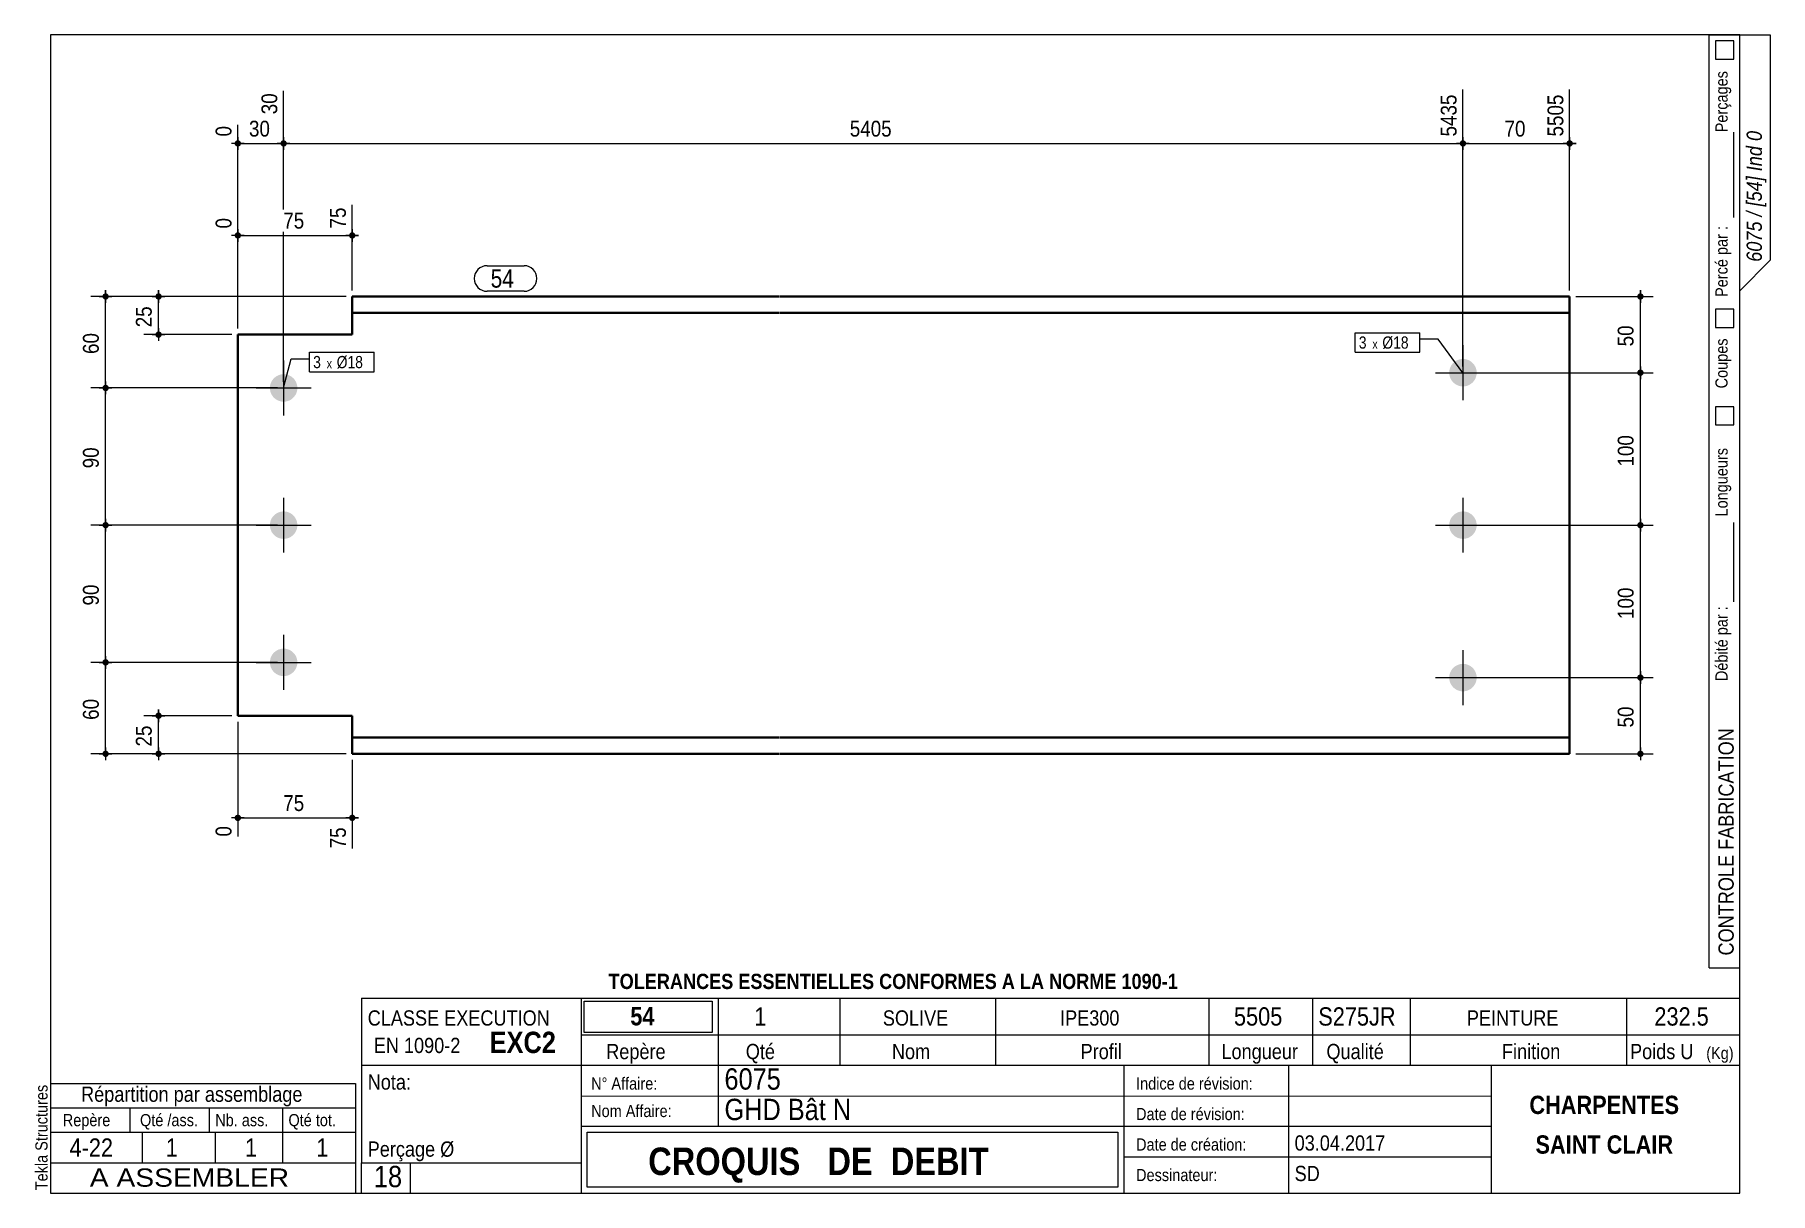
# Model space of a CAD drawing. Header units: millimetres. Extents: x 2 to 287, y 5 to 195.
import ezdxf

# ---------------------------------------------------------------- set-up
doc = ezdxf.new("R2010")
doc.units = ezdxf.units.MM
for name, color, linetype, lineweight in [('Autre type objet', 1, 'Continuous', 0), ('Boulon', 7, 'Continuous', 0), ('Cotation', 7, 'Continuous', 0), ('Désignation boulon', 3, 'Continuous', 0), ('Feuille dessin', 5, 'Continuous', 0), ('Piece', 2, 'Continuous', 0), ('Repère pièce', 3, 'Continuous', 0)]:
    doc.layers.add(name, color=color, linetype=linetype, lineweight=lineweight)
doc.styles.add('ARIAL', font='ARIAL.TTF')
doc.styles.add('ARIAL_BOLD', font='ARIALBD.TTF')
doc.styles.add('ARIAL_ITALIC', font='ARIALI.TTF')
doc.styles.add('ARIAL_NARROW', font='ARIAL.TTF')
doc.styles.add('COMIC_SANS_MS', font='COMIC.TTF')

# ---------------------------------------------------------------- blocks, each defined once
blk = doc.blocks.new('*A1')
at = {"layer": 'Boulon'}
for points in [[(234.35, 139.63), (234.35, 139.68), (234.36, 139.74), (234.36, 139.79), (234.37, 139.85), (234.38, 139.9), (234.38, 139.96), (234.39, 140.01), (234.41, 140.06), (234.42, 140.12), (234.43, 140.17), (234.45, 140.22), (234.46, 140.28), (234.48, 140.33), (234.5, 140.38), (234.52, 140.43), (234.54, 140.48), (234.57, 140.53), (234.59, 140.58), (234.62, 140.63), (234.64, 140.68), (234.67, 140.73), (234.7, 140.77), (234.73, 140.82), (234.76, 140.87), (234.79, 140.91), (234.83, 140.95), (234.86, 141), (234.9, 141.04), (234.93, 141.08), (234.97, 141.12), (235.01, 141.16), (235.05, 141.2), (235.09, 141.24), (235.13, 141.27), (235.17, 141.31), (235.22, 141.34), (235.26, 141.38), (235.31, 141.41), (235.35, 141.44), (235.4, 141.47), (235.44, 141.5), (235.49, 141.53), (235.54, 141.55), (235.59, 141.58), (235.64, 141.6), (235.69, 141.63), (235.74, 141.65), (235.79, 141.67), (235.84, 141.69), (235.89, 141.71), (235.95, 141.72), (236, 141.74), (236.05, 141.75), (236.11, 141.77), (236.16, 141.78), (236.22, 141.79), (236.27, 141.8), (236.33, 141.8), (236.38, 141.81), (236.44, 141.81), (236.49, 141.82), (236.55, 141.82), (236.6, 141.82), (236.66, 141.82), (236.71, 141.82), (236.77, 141.81), (236.82, 141.81), (236.88, 141.8), (236.93, 141.8), (236.99, 141.79), (237.04, 141.78), (237.09, 141.77), (237.15, 141.75), (237.2, 141.74), (237.25, 141.72), (237.31, 141.71), (237.36, 141.69), (237.41, 141.67), (237.46, 141.65), (237.51, 141.63), (237.56, 141.6), (237.61, 141.58), (237.66, 141.55), (237.71, 141.53), (237.76, 141.5), (237.8, 141.47), (237.85, 141.44), (237.9, 141.41), (237.94, 141.38), (237.99, 141.34), (238.03, 141.31), (238.07, 141.27), (238.11, 141.24), (238.15, 141.2), (238.19, 141.16), (238.23, 141.12), (238.27, 141.08), (238.3, 141.04), (238.34, 141), (238.37, 140.95), (238.41, 140.91), (238.44, 140.87), (238.47, 140.82), (238.5, 140.77), (238.53, 140.73), (238.56, 140.68), (238.59, 140.63), (238.61, 140.58), (238.63, 140.53), (238.66, 140.48), (238.68, 140.43), (238.7, 140.38), (238.72, 140.33), (238.74, 140.28), (238.75, 140.22), (238.77, 140.17), (238.78, 140.12), (238.8, 140.06), (238.81, 140.01), (238.82, 139.96), (238.83, 139.9), (238.83, 139.85), (238.84, 139.79), (238.84, 139.74), (238.85, 139.68), (238.85, 139.63), (238.85, 139.57), (238.85, 139.52), (238.85, 139.46), (238.84, 139.41), (238.84, 139.35), (238.83, 139.3), (238.83, 139.24), (238.82, 139.19), (238.81, 139.13), (238.8, 139.08), (238.78, 139.02), (238.77, 138.97), (238.75, 138.92), (238.74, 138.86), (238.72, 138.81), (238.7, 138.76), (238.68, 138.71), (238.66, 138.66), (238.63, 138.61), (238.61, 138.56), (238.59, 138.51), (238.56, 138.46), (238.53, 138.41), (238.5, 138.37), (238.47, 138.32), (238.44, 138.28), (238.41, 138.23), (238.37, 138.19), (238.34, 138.14), (238.3, 138.1), (238.27, 138.06), (238.23, 138.02), (238.19, 137.98), (238.15, 137.94), (238.11, 137.9), (238.07, 137.87), (238.03, 137.83), (237.99, 137.8), (237.94, 137.76), (237.9, 137.73), (237.85, 137.7), (237.8, 137.67), (237.76, 137.64), (237.71, 137.61), (237.66, 137.59), (237.61, 137.56), (237.56, 137.54), (237.51, 137.51), (237.46, 137.49), (237.41, 137.47), (237.36, 137.45), (237.31, 137.43), (237.25, 137.42), (237.2, 137.4), (237.15, 137.39), (237.09, 137.38), (237.04, 137.36), (236.99, 137.35), (236.93, 137.34), (236.88, 137.34), (236.82, 137.33), (236.77, 137.33), (236.71, 137.32), (236.66, 137.32), (236.6, 137.32), (236.55, 137.32), (236.49, 137.32), (236.44, 137.33), (236.38, 137.33), (236.33, 137.34), (236.27, 137.34), (236.22, 137.35), (236.16, 137.36), (236.11, 137.38), (236.05, 137.39), (236, 137.4), (235.95, 137.42), (235.89, 137.43), (235.84, 137.45), (235.79, 137.47), (235.74, 137.49), (235.69, 137.51), (235.64, 137.54), (235.59, 137.56), (235.54, 137.59), (235.49, 137.61), (235.44, 137.64), (235.4, 137.67), (235.35, 137.7), (235.31, 137.73), (235.26, 137.76), (235.22, 137.8), (235.17, 137.83), (235.13, 137.87), (235.09, 137.9), (235.05, 137.94), (235.01, 137.98), (234.97, 138.02), (234.93, 138.06), (234.9, 138.1), (234.86, 138.14), (234.83, 138.19), (234.79, 138.23), (234.76, 138.28), (234.73, 138.32), (234.7, 138.37), (234.67, 138.41), (234.64, 138.46), (234.62, 138.51), (234.59, 138.56), (234.57, 138.61), (234.54, 138.66), (234.52, 138.71), (234.5, 138.76), (234.48, 138.81), (234.46, 138.86), (234.45, 138.92), (234.43, 138.97), (234.42, 139.02), (234.41, 139.08), (234.39, 139.13), (234.38, 139.19), (234.38, 139.24), (234.37, 139.3), (234.36, 139.35), (234.36, 139.41), (234.35, 139.46), (234.35, 139.52), (234.35, 139.57)], [(234.35, 114.63), (234.35, 114.68), (234.36, 114.74), (234.36, 114.79), (234.37, 114.85), (234.38, 114.9), (234.38, 114.96), (234.39, 115.01), (234.41, 115.06), (234.42, 115.12), (234.43, 115.17), (234.45, 115.22), (234.46, 115.28), (234.48, 115.33), (234.5, 115.38), (234.52, 115.43), (234.54, 115.48), (234.57, 115.53), (234.59, 115.58), (234.62, 115.63), (234.64, 115.68), (234.67, 115.73), (234.7, 115.77), (234.73, 115.82), (234.76, 115.87), (234.79, 115.91), (234.83, 115.95), (234.86, 116), (234.9, 116.04), (234.93, 116.08), (234.97, 116.12), (235.01, 116.16), (235.05, 116.2), (235.09, 116.24), (235.13, 116.27), (235.17, 116.31), (235.22, 116.34), (235.26, 116.38), (235.31, 116.41), (235.35, 116.44), (235.4, 116.47), (235.44, 116.5), (235.49, 116.53), (235.54, 116.55), (235.59, 116.58), (235.64, 116.6), (235.69, 116.63), (235.74, 116.65), (235.79, 116.67), (235.84, 116.69), (235.89, 116.71), (235.95, 116.72), (236, 116.74), (236.05, 116.75), (236.11, 116.77), (236.16, 116.78), (236.22, 116.79), (236.27, 116.8), (236.33, 116.8), (236.38, 116.81), (236.44, 116.81), (236.49, 116.82), (236.55, 116.82), (236.6, 116.82), (236.66, 116.82), (236.71, 116.82), (236.77, 116.81), (236.82, 116.81), (236.88, 116.8), (236.93, 116.8), (236.99, 116.79), (237.04, 116.78), (237.09, 116.77), (237.15, 116.75), (237.2, 116.74), (237.25, 116.72), (237.31, 116.71), (237.36, 116.69), (237.41, 116.67), (237.46, 116.65), (237.51, 116.63), (237.56, 116.6), (237.61, 116.58), (237.66, 116.55), (237.71, 116.53), (237.76, 116.5), (237.8, 116.47), (237.85, 116.44), (237.9, 116.41), (237.94, 116.38), (237.99, 116.34), (238.03, 116.31), (238.07, 116.27), (238.11, 116.24), (238.15, 116.2), (238.19, 116.16), (238.23, 116.12), (238.27, 116.08), (238.3, 116.04), (238.34, 116), (238.37, 115.95), (238.41, 115.91), (238.44, 115.87), (238.47, 115.82), (238.5, 115.77), (238.53, 115.73), (238.56, 115.68), (238.59, 115.63), (238.61, 115.58), (238.63, 115.53), (238.66, 115.48), (238.68, 115.43), (238.7, 115.38), (238.72, 115.33), (238.74, 115.28), (238.75, 115.22), (238.77, 115.17), (238.78, 115.12), (238.8, 115.06), (238.81, 115.01), (238.82, 114.96), (238.83, 114.9), (238.83, 114.85), (238.84, 114.79), (238.84, 114.74), (238.85, 114.68), (238.85, 114.63), (238.85, 114.57), (238.85, 114.52), (238.85, 114.46), (238.84, 114.41), (238.84, 114.35), (238.83, 114.3), (238.83, 114.24), (238.82, 114.19), (238.81, 114.13), (238.8, 114.08), (238.78, 114.02), (238.77, 113.97), (238.75, 113.92), (238.74, 113.86), (238.72, 113.81), (238.7, 113.76), (238.68, 113.71), (238.66, 113.66), (238.63, 113.61), (238.61, 113.56), (238.59, 113.51), (238.56, 113.46), (238.53, 113.41), (238.5, 113.37), (238.47, 113.32), (238.44, 113.28), (238.41, 113.23), (238.37, 113.19), (238.34, 113.14), (238.3, 113.1), (238.27, 113.06), (238.23, 113.02), (238.19, 112.98), (238.15, 112.94), (238.11, 112.9), (238.07, 112.87), (238.03, 112.83), (237.99, 112.8), (237.94, 112.76), (237.9, 112.73), (237.85, 112.7), (237.8, 112.67), (237.76, 112.64), (237.71, 112.61), (237.66, 112.59), (237.61, 112.56), (237.56, 112.54), (237.51, 112.51), (237.46, 112.49), (237.41, 112.47), (237.36, 112.45), (237.31, 112.43), (237.25, 112.42), (237.2, 112.4), (237.15, 112.39), (237.09, 112.38), (237.04, 112.36), (236.99, 112.35), (236.93, 112.34), (236.88, 112.34), (236.82, 112.33), (236.77, 112.33), (236.71, 112.32), (236.66, 112.32), (236.6, 112.32), (236.55, 112.32), (236.49, 112.32), (236.44, 112.33), (236.38, 112.33), (236.33, 112.34), (236.27, 112.34), (236.22, 112.35), (236.16, 112.36), (236.11, 112.38), (236.05, 112.39), (236, 112.4), (235.95, 112.42), (235.89, 112.43), (235.84, 112.45), (235.79, 112.47), (235.74, 112.49), (235.69, 112.51), (235.64, 112.54), (235.59, 112.56), (235.54, 112.59), (235.49, 112.61), (235.44, 112.64), (235.4, 112.67), (235.35, 112.7), (235.31, 112.73), (235.26, 112.76), (235.22, 112.8), (235.17, 112.83), (235.13, 112.87), (235.09, 112.9), (235.05, 112.94), (235.01, 112.98), (234.97, 113.02), (234.93, 113.06), (234.9, 113.1), (234.86, 113.14), (234.83, 113.19), (234.79, 113.23), (234.76, 113.28), (234.73, 113.32), (234.7, 113.37), (234.67, 113.41), (234.64, 113.46), (234.62, 113.51), (234.59, 113.56), (234.57, 113.61), (234.54, 113.66), (234.52, 113.71), (234.5, 113.76), (234.48, 113.81), (234.46, 113.86), (234.45, 113.92), (234.43, 113.97), (234.42, 114.02), (234.41, 114.08), (234.39, 114.13), (234.38, 114.19), (234.38, 114.24), (234.37, 114.3), (234.36, 114.35), (234.36, 114.41), (234.35, 114.46), (234.35, 114.52), (234.35, 114.57)], [(234.35, 89.63), (234.35, 89.68), (234.36, 89.74), (234.36, 89.79), (234.37, 89.85), (234.38, 89.9), (234.38, 89.96), (234.39, 90.01), (234.41, 90.06), (234.42, 90.12), (234.43, 90.17), (234.45, 90.22), (234.46, 90.28), (234.48, 90.33), (234.5, 90.38), (234.52, 90.43), (234.54, 90.48), (234.57, 90.53), (234.59, 90.58), (234.62, 90.63), (234.64, 90.68), (234.67, 90.73), (234.7, 90.77), (234.73, 90.82), (234.76, 90.87), (234.79, 90.91), (234.83, 90.95), (234.86, 91), (234.9, 91.04), (234.93, 91.08), (234.97, 91.12), (235.01, 91.16), (235.05, 91.2), (235.09, 91.24), (235.13, 91.27), (235.17, 91.31), (235.22, 91.34), (235.26, 91.38), (235.31, 91.41), (235.35, 91.44), (235.4, 91.47), (235.44, 91.5), (235.49, 91.53), (235.54, 91.55), (235.59, 91.58), (235.64, 91.6), (235.69, 91.63), (235.74, 91.65), (235.79, 91.67), (235.84, 91.69), (235.89, 91.71), (235.95, 91.72), (236, 91.74), (236.05, 91.75), (236.11, 91.77), (236.16, 91.78), (236.22, 91.79), (236.27, 91.8), (236.33, 91.8), (236.38, 91.81), (236.44, 91.81), (236.49, 91.82), (236.55, 91.82), (236.6, 91.82), (236.66, 91.82), (236.71, 91.82), (236.77, 91.81), (236.82, 91.81), (236.88, 91.8), (236.93, 91.8), (236.99, 91.79), (237.04, 91.78), (237.09, 91.77), (237.15, 91.75), (237.2, 91.74), (237.25, 91.72), (237.31, 91.71), (237.36, 91.69), (237.41, 91.67), (237.46, 91.65), (237.51, 91.63), (237.56, 91.6), (237.61, 91.58), (237.66, 91.55), (237.71, 91.53), (237.76, 91.5), (237.8, 91.47), (237.85, 91.44), (237.9, 91.41), (237.94, 91.38), (237.99, 91.34), (238.03, 91.31), (238.07, 91.27), (238.11, 91.24), (238.15, 91.2), (238.19, 91.16), (238.23, 91.12), (238.27, 91.08), (238.3, 91.04), (238.34, 91), (238.37, 90.95), (238.41, 90.91), (238.44, 90.87), (238.47, 90.82), (238.5, 90.77), (238.53, 90.73), (238.56, 90.68), (238.59, 90.63), (238.61, 90.58), (238.63, 90.53), (238.66, 90.48), (238.68, 90.43), (238.7, 90.38), (238.72, 90.33), (238.74, 90.28), (238.75, 90.22), (238.77, 90.17), (238.78, 90.12), (238.8, 90.06), (238.81, 90.01), (238.82, 89.96), (238.83, 89.9), (238.83, 89.85), (238.84, 89.79), (238.84, 89.74), (238.85, 89.68), (238.85, 89.63), (238.85, 89.57), (238.85, 89.52), (238.85, 89.46), (238.84, 89.41), (238.84, 89.35), (238.83, 89.3), (238.83, 89.24), (238.82, 89.19), (238.81, 89.13), (238.8, 89.08), (238.78, 89.02), (238.77, 88.97), (238.75, 88.92), (238.74, 88.86), (238.72, 88.81), (238.7, 88.76), (238.68, 88.71), (238.66, 88.66), (238.63, 88.61), (238.61, 88.56), (238.59, 88.51), (238.56, 88.46), (238.53, 88.41), (238.5, 88.37), (238.47, 88.32), (238.44, 88.28), (238.41, 88.23), (238.37, 88.19), (238.34, 88.14), (238.3, 88.1), (238.27, 88.06), (238.23, 88.02), (238.19, 87.98), (238.15, 87.94), (238.11, 87.9), (238.07, 87.87), (238.03, 87.83), (237.99, 87.8), (237.94, 87.76), (237.9, 87.73), (237.85, 87.7), (237.8, 87.67), (237.76, 87.64), (237.71, 87.61), (237.66, 87.59), (237.61, 87.56), (237.56, 87.54), (237.51, 87.51), (237.46, 87.49), (237.41, 87.47), (237.36, 87.45), (237.31, 87.43), (237.25, 87.42), (237.2, 87.4), (237.15, 87.39), (237.09, 87.38), (237.04, 87.36), (236.99, 87.35), (236.93, 87.34), (236.88, 87.34), (236.82, 87.33), (236.77, 87.33), (236.71, 87.32), (236.66, 87.32), (236.6, 87.32), (236.55, 87.32), (236.49, 87.32), (236.44, 87.33), (236.38, 87.33), (236.33, 87.34), (236.27, 87.34), (236.22, 87.35), (236.16, 87.36), (236.11, 87.38), (236.05, 87.39), (236, 87.4), (235.95, 87.42), (235.89, 87.43), (235.84, 87.45), (235.79, 87.47), (235.74, 87.49), (235.69, 87.51), (235.64, 87.54), (235.59, 87.56), (235.54, 87.59), (235.49, 87.61), (235.44, 87.64), (235.4, 87.67), (235.35, 87.7), (235.31, 87.73), (235.26, 87.76), (235.22, 87.8), (235.17, 87.83), (235.13, 87.87), (235.09, 87.9), (235.05, 87.94), (235.01, 87.98), (234.97, 88.02), (234.93, 88.06), (234.9, 88.1), (234.86, 88.14), (234.83, 88.19), (234.79, 88.23), (234.76, 88.28), (234.73, 88.32), (234.7, 88.37), (234.67, 88.41), (234.64, 88.46), (234.62, 88.51), (234.59, 88.56), (234.57, 88.61), (234.54, 88.66), (234.52, 88.71), (234.5, 88.76), (234.48, 88.81), (234.46, 88.86), (234.45, 88.92), (234.43, 88.97), (234.42, 89.02), (234.41, 89.08), (234.39, 89.13), (234.38, 89.19), (234.38, 89.24), (234.37, 89.3), (234.36, 89.35), (234.36, 89.41), (234.35, 89.46), (234.35, 89.52), (234.35, 89.57)]]:
    blk.add_hatch(color=256, dxfattribs=at).paths.add_polyline_path(points, flags=17)
at = {"layer": 'Boulon', "linetype": 'Continuous', "lineweight": 0}
for p, q in [((236.6, 144.07), (236.6, 135.07)), ((232.1, 139.57), (241.1, 139.57)), ((236.6, 119.07), (236.6, 110.07)), ((232.1, 114.57), (241.1, 114.57)), ((236.6, 94.07), (236.6, 85.07)), ((232.1, 89.57), (241.1, 89.57))]:
    blk.add_line(p, q, dxfattribs=at)
blk = doc.blocks.new('*A2')
at = {"layer": 'Boulon'}
for points in [[(40.96, 137.13), (40.97, 137.18), (40.97, 137.24), (40.97, 137.29), (40.98, 137.35), (40.99, 137.4), (41, 137.46), (41.01, 137.51), (41.02, 137.56), (41.03, 137.62), (41.04, 137.67), (41.06, 137.72), (41.08, 137.78), (41.09, 137.83), (41.11, 137.88), (41.13, 137.93), (41.16, 137.98), (41.18, 138.03), (41.2, 138.08), (41.23, 138.13), (41.26, 138.18), (41.28, 138.23), (41.31, 138.27), (41.34, 138.32), (41.37, 138.37), (41.41, 138.41), (41.44, 138.45), (41.47, 138.5), (41.51, 138.54), (41.55, 138.58), (41.58, 138.62), (41.62, 138.66), (41.66, 138.7), (41.7, 138.74), (41.74, 138.77), (41.79, 138.81), (41.83, 138.84), (41.87, 138.88), (41.92, 138.91), (41.96, 138.94), (42.01, 138.97), (42.06, 139), (42.1, 139.03), (42.15, 139.05), (42.2, 139.08), (42.25, 139.1), (42.3, 139.13), (42.35, 139.15), (42.4, 139.17), (42.46, 139.19), (42.51, 139.21), (42.56, 139.22), (42.61, 139.24), (42.67, 139.25), (42.72, 139.27), (42.77, 139.28), (42.83, 139.29), (42.88, 139.3), (42.94, 139.3), (42.99, 139.31), (43.05, 139.31), (43.1, 139.32), (43.16, 139.32), (43.21, 139.32), (43.27, 139.32), (43.32, 139.32), (43.38, 139.31), (43.43, 139.31), (43.49, 139.3), (43.54, 139.3), (43.6, 139.29), (43.65, 139.28), (43.71, 139.27), (43.76, 139.25), (43.81, 139.24), (43.87, 139.22), (43.92, 139.21), (43.97, 139.19), (44.02, 139.17), (44.07, 139.15), (44.13, 139.13), (44.18, 139.1), (44.23, 139.08), (44.27, 139.05), (44.32, 139.03), (44.37, 139), (44.42, 138.97), (44.46, 138.94), (44.51, 138.91), (44.55, 138.88), (44.6, 138.84), (44.64, 138.81), (44.68, 138.77), (44.72, 138.74), (44.76, 138.7), (44.8, 138.66), (44.84, 138.62), (44.88, 138.58), (44.92, 138.54), (44.95, 138.5), (44.99, 138.45), (45.02, 138.41), (45.05, 138.37), (45.08, 138.32), (45.11, 138.27), (45.14, 138.23), (45.17, 138.18), (45.2, 138.13), (45.22, 138.08), (45.25, 138.03), (45.27, 137.98), (45.29, 137.93), (45.31, 137.88), (45.33, 137.83), (45.35, 137.78), (45.37, 137.72), (45.38, 137.67), (45.4, 137.62), (45.41, 137.56), (45.42, 137.51), (45.43, 137.46), (45.44, 137.4), (45.45, 137.35), (45.45, 137.29), (45.46, 137.24), (45.46, 137.18), (45.46, 137.13), (45.46, 137.07), (45.46, 137.02), (45.46, 136.96), (45.46, 136.91), (45.45, 136.85), (45.45, 136.8), (45.44, 136.74), (45.43, 136.69), (45.42, 136.63), (45.41, 136.58), (45.4, 136.52), (45.38, 136.47), (45.37, 136.42), (45.35, 136.36), (45.33, 136.31), (45.31, 136.26), (45.29, 136.21), (45.27, 136.16), (45.25, 136.11), (45.22, 136.06), (45.2, 136.01), (45.17, 135.96), (45.14, 135.91), (45.11, 135.87), (45.08, 135.82), (45.05, 135.78), (45.02, 135.73), (44.99, 135.69), (44.95, 135.64), (44.92, 135.6), (44.88, 135.56), (44.84, 135.52), (44.8, 135.48), (44.76, 135.44), (44.72, 135.4), (44.68, 135.37), (44.64, 135.33), (44.6, 135.3), (44.55, 135.26), (44.51, 135.23), (44.46, 135.2), (44.42, 135.17), (44.37, 135.14), (44.32, 135.11), (44.27, 135.09), (44.23, 135.06), (44.18, 135.04), (44.13, 135.01), (44.07, 134.99), (44.02, 134.97), (43.97, 134.95), (43.92, 134.93), (43.87, 134.92), (43.81, 134.9), (43.76, 134.89), (43.71, 134.88), (43.65, 134.86), (43.6, 134.85), (43.54, 134.84), (43.49, 134.84), (43.43, 134.83), (43.38, 134.83), (43.32, 134.82), (43.27, 134.82), (43.21, 134.82), (43.16, 134.82), (43.1, 134.82), (43.05, 134.83), (42.99, 134.83), (42.94, 134.84), (42.88, 134.84), (42.83, 134.85), (42.77, 134.86), (42.72, 134.88), (42.67, 134.89), (42.61, 134.9), (42.56, 134.92), (42.51, 134.93), (42.46, 134.95), (42.4, 134.97), (42.35, 134.99), (42.3, 135.01), (42.25, 135.04), (42.2, 135.06), (42.15, 135.09), (42.1, 135.11), (42.06, 135.14), (42.01, 135.17), (41.96, 135.2), (41.92, 135.23), (41.87, 135.26), (41.83, 135.3), (41.79, 135.33), (41.74, 135.37), (41.7, 135.4), (41.66, 135.44), (41.62, 135.48), (41.58, 135.52), (41.55, 135.56), (41.51, 135.6), (41.47, 135.64), (41.44, 135.69), (41.41, 135.73), (41.37, 135.78), (41.34, 135.82), (41.31, 135.87), (41.28, 135.91), (41.26, 135.96), (41.23, 136.01), (41.2, 136.06), (41.18, 136.11), (41.16, 136.16), (41.13, 136.21), (41.11, 136.26), (41.09, 136.31), (41.08, 136.36), (41.06, 136.42), (41.04, 136.47), (41.03, 136.52), (41.02, 136.58), (41.01, 136.63), (41, 136.69), (40.99, 136.74), (40.98, 136.8), (40.97, 136.85), (40.97, 136.91), (40.97, 136.96), (40.96, 137.02), (40.96, 137.07)], [(40.96, 114.63), (40.97, 114.68), (40.97, 114.74), (40.97, 114.79), (40.98, 114.85), (40.99, 114.9), (41, 114.96), (41.01, 115.01), (41.02, 115.06), (41.03, 115.12), (41.04, 115.17), (41.06, 115.22), (41.08, 115.28), (41.09, 115.33), (41.11, 115.38), (41.13, 115.43), (41.16, 115.48), (41.18, 115.53), (41.2, 115.58), (41.23, 115.63), (41.26, 115.68), (41.28, 115.73), (41.31, 115.77), (41.34, 115.82), (41.37, 115.87), (41.41, 115.91), (41.44, 115.95), (41.47, 116), (41.51, 116.04), (41.55, 116.08), (41.58, 116.12), (41.62, 116.16), (41.66, 116.2), (41.7, 116.24), (41.74, 116.27), (41.79, 116.31), (41.83, 116.34), (41.87, 116.38), (41.92, 116.41), (41.96, 116.44), (42.01, 116.47), (42.06, 116.5), (42.1, 116.53), (42.15, 116.55), (42.2, 116.58), (42.25, 116.6), (42.3, 116.63), (42.35, 116.65), (42.4, 116.67), (42.46, 116.69), (42.51, 116.71), (42.56, 116.72), (42.61, 116.74), (42.67, 116.75), (42.72, 116.77), (42.77, 116.78), (42.83, 116.79), (42.88, 116.8), (42.94, 116.8), (42.99, 116.81), (43.05, 116.81), (43.1, 116.82), (43.16, 116.82), (43.21, 116.82), (43.27, 116.82), (43.32, 116.82), (43.38, 116.81), (43.43, 116.81), (43.49, 116.8), (43.54, 116.8), (43.6, 116.79), (43.65, 116.78), (43.71, 116.77), (43.76, 116.75), (43.81, 116.74), (43.87, 116.72), (43.92, 116.71), (43.97, 116.69), (44.02, 116.67), (44.07, 116.65), (44.13, 116.63), (44.18, 116.6), (44.23, 116.58), (44.27, 116.55), (44.32, 116.53), (44.37, 116.5), (44.42, 116.47), (44.46, 116.44), (44.51, 116.41), (44.55, 116.38), (44.6, 116.34), (44.64, 116.31), (44.68, 116.27), (44.72, 116.24), (44.76, 116.2), (44.8, 116.16), (44.84, 116.12), (44.88, 116.08), (44.92, 116.04), (44.95, 116), (44.99, 115.95), (45.02, 115.91), (45.05, 115.87), (45.08, 115.82), (45.11, 115.77), (45.14, 115.73), (45.17, 115.68), (45.2, 115.63), (45.22, 115.58), (45.25, 115.53), (45.27, 115.48), (45.29, 115.43), (45.31, 115.38), (45.33, 115.33), (45.35, 115.28), (45.37, 115.22), (45.38, 115.17), (45.4, 115.12), (45.41, 115.06), (45.42, 115.01), (45.43, 114.96), (45.44, 114.9), (45.45, 114.85), (45.45, 114.79), (45.46, 114.74), (45.46, 114.68), (45.46, 114.63), (45.46, 114.57), (45.46, 114.52), (45.46, 114.46), (45.46, 114.41), (45.45, 114.35), (45.45, 114.3), (45.44, 114.24), (45.43, 114.19), (45.42, 114.13), (45.41, 114.08), (45.4, 114.02), (45.38, 113.97), (45.37, 113.92), (45.35, 113.86), (45.33, 113.81), (45.31, 113.76), (45.29, 113.71), (45.27, 113.66), (45.25, 113.61), (45.22, 113.56), (45.2, 113.51), (45.17, 113.46), (45.14, 113.41), (45.11, 113.37), (45.08, 113.32), (45.05, 113.28), (45.02, 113.23), (44.99, 113.19), (44.95, 113.14), (44.92, 113.1), (44.88, 113.06), (44.84, 113.02), (44.8, 112.98), (44.76, 112.94), (44.72, 112.9), (44.68, 112.87), (44.64, 112.83), (44.6, 112.8), (44.55, 112.76), (44.51, 112.73), (44.46, 112.7), (44.42, 112.67), (44.37, 112.64), (44.32, 112.61), (44.27, 112.59), (44.23, 112.56), (44.18, 112.54), (44.13, 112.51), (44.07, 112.49), (44.02, 112.47), (43.97, 112.45), (43.92, 112.43), (43.87, 112.42), (43.81, 112.4), (43.76, 112.39), (43.71, 112.38), (43.65, 112.36), (43.6, 112.35), (43.54, 112.34), (43.49, 112.34), (43.43, 112.33), (43.38, 112.33), (43.32, 112.32), (43.27, 112.32), (43.21, 112.32), (43.16, 112.32), (43.1, 112.32), (43.05, 112.33), (42.99, 112.33), (42.94, 112.34), (42.88, 112.34), (42.83, 112.35), (42.77, 112.36), (42.72, 112.38), (42.67, 112.39), (42.61, 112.4), (42.56, 112.42), (42.51, 112.43), (42.46, 112.45), (42.4, 112.47), (42.35, 112.49), (42.3, 112.51), (42.25, 112.54), (42.2, 112.56), (42.15, 112.59), (42.1, 112.61), (42.06, 112.64), (42.01, 112.67), (41.96, 112.7), (41.92, 112.73), (41.87, 112.76), (41.83, 112.8), (41.79, 112.83), (41.74, 112.87), (41.7, 112.9), (41.66, 112.94), (41.62, 112.98), (41.58, 113.02), (41.55, 113.06), (41.51, 113.1), (41.47, 113.14), (41.44, 113.19), (41.41, 113.23), (41.37, 113.28), (41.34, 113.32), (41.31, 113.37), (41.28, 113.41), (41.26, 113.46), (41.23, 113.51), (41.2, 113.56), (41.18, 113.61), (41.16, 113.66), (41.13, 113.71), (41.11, 113.76), (41.09, 113.81), (41.08, 113.86), (41.06, 113.92), (41.04, 113.97), (41.03, 114.02), (41.02, 114.08), (41.01, 114.13), (41, 114.19), (40.99, 114.24), (40.98, 114.3), (40.97, 114.35), (40.97, 114.41), (40.97, 114.46), (40.96, 114.52), (40.96, 114.57)], [(40.96, 92.13), (40.97, 92.18), (40.97, 92.24), (40.97, 92.29), (40.98, 92.35), (40.99, 92.4), (41, 92.46), (41.01, 92.51), (41.02, 92.56), (41.03, 92.62), (41.04, 92.67), (41.06, 92.72), (41.08, 92.78), (41.09, 92.83), (41.11, 92.88), (41.13, 92.93), (41.16, 92.98), (41.18, 93.03), (41.2, 93.08), (41.23, 93.13), (41.26, 93.18), (41.28, 93.23), (41.31, 93.27), (41.34, 93.32), (41.37, 93.37), (41.41, 93.41), (41.44, 93.45), (41.47, 93.5), (41.51, 93.54), (41.55, 93.58), (41.58, 93.62), (41.62, 93.66), (41.66, 93.7), (41.7, 93.74), (41.74, 93.77), (41.79, 93.81), (41.83, 93.84), (41.87, 93.88), (41.92, 93.91), (41.96, 93.94), (42.01, 93.97), (42.06, 94), (42.1, 94.03), (42.15, 94.05), (42.2, 94.08), (42.25, 94.1), (42.3, 94.13), (42.35, 94.15), (42.4, 94.17), (42.46, 94.19), (42.51, 94.21), (42.56, 94.22), (42.61, 94.24), (42.67, 94.25), (42.72, 94.27), (42.77, 94.28), (42.83, 94.29), (42.88, 94.3), (42.94, 94.3), (42.99, 94.31), (43.05, 94.31), (43.1, 94.32), (43.16, 94.32), (43.21, 94.32), (43.27, 94.32), (43.32, 94.32), (43.38, 94.31), (43.43, 94.31), (43.49, 94.3), (43.54, 94.3), (43.6, 94.29), (43.65, 94.28), (43.71, 94.27), (43.76, 94.25), (43.81, 94.24), (43.87, 94.22), (43.92, 94.21), (43.97, 94.19), (44.02, 94.17), (44.07, 94.15), (44.13, 94.13), (44.18, 94.1), (44.23, 94.08), (44.27, 94.05), (44.32, 94.03), (44.37, 94), (44.42, 93.97), (44.46, 93.94), (44.51, 93.91), (44.55, 93.88), (44.6, 93.84), (44.64, 93.81), (44.68, 93.77), (44.72, 93.74), (44.76, 93.7), (44.8, 93.66), (44.84, 93.62), (44.88, 93.58), (44.92, 93.54), (44.95, 93.5), (44.99, 93.45), (45.02, 93.41), (45.05, 93.37), (45.08, 93.32), (45.11, 93.27), (45.14, 93.23), (45.17, 93.18), (45.2, 93.13), (45.22, 93.08), (45.25, 93.03), (45.27, 92.98), (45.29, 92.93), (45.31, 92.88), (45.33, 92.83), (45.35, 92.78), (45.37, 92.72), (45.38, 92.67), (45.4, 92.62), (45.41, 92.56), (45.42, 92.51), (45.43, 92.46), (45.44, 92.4), (45.45, 92.35), (45.45, 92.29), (45.46, 92.24), (45.46, 92.18), (45.46, 92.13), (45.46, 92.07), (45.46, 92.02), (45.46, 91.96), (45.46, 91.91), (45.45, 91.85), (45.45, 91.8), (45.44, 91.74), (45.43, 91.69), (45.42, 91.63), (45.41, 91.58), (45.4, 91.52), (45.38, 91.47), (45.37, 91.42), (45.35, 91.36), (45.33, 91.31), (45.31, 91.26), (45.29, 91.21), (45.27, 91.16), (45.25, 91.11), (45.22, 91.06), (45.2, 91.01), (45.17, 90.96), (45.14, 90.91), (45.11, 90.87), (45.08, 90.82), (45.05, 90.78), (45.02, 90.73), (44.99, 90.69), (44.95, 90.64), (44.92, 90.6), (44.88, 90.56), (44.84, 90.52), (44.8, 90.48), (44.76, 90.44), (44.72, 90.4), (44.68, 90.37), (44.64, 90.33), (44.6, 90.3), (44.55, 90.26), (44.51, 90.23), (44.46, 90.2), (44.42, 90.17), (44.37, 90.14), (44.32, 90.11), (44.27, 90.09), (44.23, 90.06), (44.18, 90.04), (44.13, 90.01), (44.07, 89.99), (44.02, 89.97), (43.97, 89.95), (43.92, 89.93), (43.87, 89.92), (43.81, 89.9), (43.76, 89.89), (43.71, 89.88), (43.65, 89.86), (43.6, 89.85), (43.54, 89.84), (43.49, 89.84), (43.43, 89.83), (43.38, 89.83), (43.32, 89.82), (43.27, 89.82), (43.21, 89.82), (43.16, 89.82), (43.1, 89.82), (43.05, 89.83), (42.99, 89.83), (42.94, 89.84), (42.88, 89.84), (42.83, 89.85), (42.77, 89.86), (42.72, 89.88), (42.67, 89.89), (42.61, 89.9), (42.56, 89.92), (42.51, 89.93), (42.46, 89.95), (42.4, 89.97), (42.35, 89.99), (42.3, 90.01), (42.25, 90.04), (42.2, 90.06), (42.15, 90.09), (42.1, 90.11), (42.06, 90.14), (42.01, 90.17), (41.96, 90.2), (41.92, 90.23), (41.87, 90.26), (41.83, 90.3), (41.79, 90.33), (41.74, 90.37), (41.7, 90.4), (41.66, 90.44), (41.62, 90.48), (41.58, 90.52), (41.55, 90.56), (41.51, 90.6), (41.47, 90.64), (41.44, 90.69), (41.41, 90.73), (41.37, 90.78), (41.34, 90.82), (41.31, 90.87), (41.28, 90.91), (41.26, 90.96), (41.23, 91.01), (41.2, 91.06), (41.18, 91.11), (41.16, 91.16), (41.13, 91.21), (41.11, 91.26), (41.09, 91.31), (41.08, 91.36), (41.06, 91.42), (41.04, 91.47), (41.03, 91.52), (41.02, 91.58), (41.01, 91.63), (41, 91.69), (40.99, 91.74), (40.98, 91.8), (40.97, 91.85), (40.97, 91.91), (40.97, 91.96), (40.96, 92.02), (40.96, 92.07)]]:
    blk.add_hatch(color=256, dxfattribs=at).paths.add_polyline_path(points, flags=17)
at = {"layer": 'Boulon', "linetype": 'Continuous', "lineweight": 0}
for p, q in [((43.21, 141.57), (43.21, 132.57)), ((38.71, 137.07), (47.71, 137.07)), ((43.21, 119.07), (43.21, 110.07)), ((38.71, 114.57), (47.71, 114.57)), ((43.21, 96.57), (43.21, 87.57)), ((38.71, 92.07), (47.71, 92.07))]:
    blk.add_line(p, q, dxfattribs=at)
blk = doc.blocks.new('*A3')
at = {"layer": 'Piece', "color": 2, "linetype": 'Continuous', "lineweight": 40}
for p, q in [((54.462875, 152.070611), (54.462875, 149.395611)), ((124.462875, 152.070611), (54.462875, 152.070611)), ((254.100374, 152.070611), (124.562875, 152.070611)), ((254.100374, 77.070611), (254.100374, 152.070611)), ((124.462875, 149.395611), (54.462875, 149.395611)), ((54.462875, 149.395611), (54.462875, 145.820611)), ((254.100374, 149.395611), (124.562875, 149.395611)), ((35.703025, 145.820611), (35.703025, 83.320611)), ((54.462875, 145.820611), (35.703025, 145.820611)), ((35.703025, 83.320611), (54.462875, 83.320611)), ((54.462875, 79.745611), (54.462875, 83.320611)), ((54.462875, 77.070611), (54.462875, 79.745611)), ((124.462875, 79.745611), (54.462875, 79.745611)), ((254.100374, 79.745611), (124.562875, 79.745611)), ((54.462875, 77.070611), (124.462875, 77.070611)), ((124.562875, 77.070611), (254.100374, 77.070611))]:
    blk.add_line(p, q, dxfattribs=at)
blk = doc.blocks.new('*A4')
at = {"layer": 'Feuille dessin', "linetype": 'Continuous', "lineweight": 0}
for p, q in [((282, 195), (5, 195)), ((5, 195), (5, 5)), ((282, 5), (282, 195)), ((5, 5), (282, 5))]:
    blk.add_line(p, q, dxfattribs=at)
at = {"layer": 'Feuille dessin', "style": 'ARIAL', "width": 0.85}
blk.add_text('Tekla Structures', height=2, rotation=90, dxfattribs=at).set_placement((4.5, 5.5))
blk = doc.blocks.new('*A5')
at = {"layer": 'Autre type objet', "linetype": 'Continuous', "lineweight": 0}
for p, q in [((5, 23), (55, 23)), ((5, 23), (5, 15)), ((55, 23), (55, 15)), ((5, 19), (55, 19)), ((18, 19), (18, 15)), ((31, 19), (31, 15)), ((43, 19), (43, 15)), ((5, 15), (55, 15)), ((5, 15), (5, 10)), ((20, 15), (20, 10)), ((32, 15), (32, 10)), ((43, 15), (43, 10)), ((55, 15), (55, 10)), ((5, 10), (55, 10))]:
    blk.add_line(p, q, dxfattribs=at)
at = {"layer": 'Autre type objet', "style": 'ARIAL', "width": 0.85}
for s, height, p in [('Répartition par assemblage', 2.5, (10, 20)), ('Repère', 2, (7, 16)), ('Qté /ass.', 2, (19.663086, 16)), ('Nb. ass.', 2, (32, 16)), ('Qté tot.', 2, (44, 16)), ('4-22', 3, (8.103027, 11)), ('1', 3, (23.885986, 11)), ('1', 3, (36.889404, 11)), ('1', 3, (48.551514, 11))]:
    blk.add_text(s, height=height, dxfattribs=at).set_placement(p)
blk = doc.blocks.new('*A6')
at = {"layer": 'Autre type objet', "linetype": 'Continuous', "lineweight": 0}
for p, q in [((277, 42), (277, 195)), ((277, 195), (287, 195)), ((278, 194), (278, 191)), ((281, 194), (278, 194)), ((281, 191), (281, 194)), ((282, 42), (282, 195)), ((287, 195), (287, 158)), ((278, 191), (281, 191)), ((281, 165), (281, 179)), ((287, 158), (282, 153)), ((278, 150), (278, 147)), ((281, 150), (278, 150)), ((281, 147), (281, 150)), ((278, 147), (281, 147)), ((278, 134), (278, 131)), ((281, 134), (278, 134)), ((281, 131), (281, 134)), ((278, 131), (281, 131)), ((281, 102), (281, 115)), ((277, 42), (282, 42))]:
    blk.add_line(p, q, dxfattribs=at)
at = {"layer": 'Autre type objet', "width": 0.85}
for s, height, style, p in [('Perçages', 2, 'ARIAL', (280, 179)), ('6075 / [54] Ind 0', 2.5, 'ARIAL_ITALIC', (285.619109, 157.760245)), ('Percé par :', 2, 'ARIAL', (280, 152)), ('Coupes', 2, 'ARIAL', (280, 137)), ('Longueurs', 2, 'ARIAL', (280, 116)), ('Débité par :', 2, 'ARIAL', (280, 89)), ('CONTROLE FABRICATION', 2.5, 'ARIAL', (281, 44))]:
    blk.add_text(s, height=height, rotation=90, dxfattribs=dict(at, style=style)).set_placement(p)
blk = doc.blocks.new('*A7')
at = {"layer": 'Autre type objet', "linetype": 'Continuous', "lineweight": 0}
for p, q in [((56, 37), (92, 37)), ((56, 37), (56, 10)), ((92, 37), (92, 10)), ((56, 26), (92, 26)), ((56, 10), (92, 10)), ((56, 5), (56, 10)), ((64, 5), (64, 10)), ((56, 5), (64, 5))]:
    blk.add_line(p, q, dxfattribs=at)
at = {"layer": 'Autre type objet', "width": 0.85}
for s, height, style, p in [('CLASSE EXECUTION', 2.5, 'ARIAL', (57, 32.5)), ('EXC2', 3.5, 'ARIAL_BOLD', (77, 28)), ('EN 1090-2', 2.5, 'ARIAL', (58, 28)), ('Nota:', 2.5, 'ARIAL', (57, 22)), ('Perçage Ø', 2.5, 'ARIAL', (57, 11)), ('18', 3.5, 'ARIAL_NARROW', (58.014234, 6))]:
    blk.add_text(s, height=height, dxfattribs=dict(at, style=style)).set_placement(p)
blk = doc.blocks.new('*A8')
at = {"layer": 'Autre type objet', "linetype": 'Continuous', "lineweight": 0}
for p, q in [((92, 37), (282, 37)), ((92, 37), (92, 31)), ((114.5, 31), (114.5, 37)), ((134.5, 31), (134.5, 37)), ((160, 31), (160, 37)), ((195, 31), (195, 37)), ((212, 31), (212, 37)), ((228, 31), (228, 37)), ((263.5, 31), (263.5, 37)), ((282, 31), (282, 37)), ((92.51953, 36.5), (113.5, 36.5)), ((92.51953, 31.394341), (92.51953, 36.5)), ((113.5, 36.5), (113.5, 31.394341)), ((113.5, 31.394341), (92.51953, 31.394341)), ((92, 31), (282, 31)), ((92, 31), (92, 5)), ((114.5, 16), (114.5, 31)), ((134.5, 26), (134.5, 31)), ((160, 26), (160, 31)), ((195, 26), (195, 31)), ((212, 26), (212, 31)), ((228, 26), (228, 31)), ((263.5, 26), (263.5, 31)), ((282, 5), (282, 31)), ((92, 26), (282, 26)), ((181, 26), (181, 5)), ((208, 26), (208, 5)), ((241.262466, 5), (241.262466, 26)), ((92, 21), (241.327069, 20.935451)), ((92, 16), (181, 16)), ((93, 15), (180, 15)), ((93, 6), (93, 15)), ((180, 15), (180, 6)), ((181, 16), (241.297815, 16.021151)), ((181, 11), (241.217807, 10.969512)), ((180, 6), (93, 6)), ((92, 5), (282, 5))]:
    blk.add_line(p, q, dxfattribs=at)
at = {"layer": 'Autre type objet', "width": 0.85}
for s, height, style, p in [('TOLERANCES ESSENTIELLES CONFORMES A LA NORME 1090-1', 2.5, 'ARIAL_BOLD', (96.5, 38.5)), ('54', 3, 'ARIAL_BOLD', (100.064045, 32.540141)), ('1', 3, 'ARIAL', (120.389893, 32.5)), ('SOLIVE', 2.5, 'ARIAL', (141.474609, 32.5)), ('IPE300', 2.5, 'ARIAL', (170.538574, 32.5)), ('5505', 3, 'ARIAL', (199.053223, 32.5)), ('S275JR', 3, 'ARIAL', (212.880127, 32.5)), ('PEINTURE', 2.5, 'ARIAL', (237.24646, 32.5)), ('232.5', 3, 'ARIAL', (267.997314, 32.5)), ('Repère', 2.5, 'ARIAL', (96.112978, 27)), ('Qté', 2.5, 'ARIAL', (119, 27)), ('Nom', 2.5, 'ARIAL', (142.961426, 27)), ('Profil', 2.5, 'ARIAL', (173.903564, 27)), ('Longueur', 2.5, 'ARIAL', (197, 27)), ('Qualité', 2.5, 'ARIAL', (214.218018, 27)), ('Finition', 2.5, 'ARIAL', (243, 27)), ('Poids U', 2.5, 'ARIAL', (264, 27)), ('(Kg)', 2, 'ARIAL', (276.5, 27)), ('N° Affaire:', 2, 'ARIAL', (93.640566, 22)), ('6075', 3.5, 'ARIAL', (115.5, 22)), ('Indice de révision:', 2, 'ARIAL', (183, 22)), ('GHD Bât N', 3.5, 'ARIAL', (115.5, 17)), ('CHARPENTES', 3, 'ARIAL_BOLD', (247.5, 18)), ('Nom Affaire:', 2, 'ARIAL', (93.640566, 17.5)), ('Date de révision:', 2, 'ARIAL', (183, 17)), ('03.04.2017', 2.5, 'ARIAL', (209, 12)), ('SAINT CLAIR', 3, 'ARIAL_BOLD', (248.5, 11.5)), ('CROQUIS   DE  DEBIT', 4.5, 'ARIAL_BOLD', (103, 8)), ('Date de création:', 2, 'ARIAL', (183, 12)), ('Dessinateur:', 2, 'ARIAL', (183, 7)), ('SD', 2.5, 'ARIAL', (209, 7))]:
    blk.add_text(s, height=height, dxfattribs=dict(at, style=style)).set_placement(p)
blk = doc.blocks.new('*A9')
at = {"layer": 'Autre type objet', "linetype": 'Continuous', "lineweight": 0}
for p, q in [((5, 10), (55, 10)), ((5, 10), (5, 5)), ((55, 10), (55, 5)), ((5, 5), (55, 5))]:
    blk.add_line(p, q, dxfattribs=at)
at = {"layer": 'Autre type objet', "style": 'ARIAL', "width": 1.105}
blk.add_text('A ASSEMBLER', height=3, dxfattribs=at).set_placement((11.423651, 6.073465))
blk = doc.blocks.new('*A10')
at = {"layer": 'Cotation'}
for points in [[(35.68, 161.56), (35.65, 161.56), (35.63, 161.57), (35.6, 161.57), (35.58, 161.58), (35.55, 161.58), (35.53, 161.59), (35.5, 161.6), (35.48, 161.61), (35.46, 161.62), (35.44, 161.63), (35.41, 161.65), (35.39, 161.66), (35.37, 161.68), (35.35, 161.7), (35.34, 161.71), (35.32, 161.73), (35.3, 161.75), (35.29, 161.77), (35.27, 161.79), (35.26, 161.81), (35.24, 161.84), (35.23, 161.86), (35.22, 161.88), (35.21, 161.91), (35.21, 161.93), (35.2, 161.95), (35.19, 161.98), (35.19, 162), (35.19, 162.03), (35.18, 162.06), (35.18, 162.08), (35.18, 162.11), (35.19, 162.13), (35.19, 162.16), (35.19, 162.18), (35.2, 162.21), (35.21, 162.23), (35.21, 162.26), (35.22, 162.28), (35.23, 162.3), (35.24, 162.33), (35.26, 162.35), (35.27, 162.37), (35.29, 162.39), (35.3, 162.41), (35.32, 162.43), (35.34, 162.45), (35.35, 162.47), (35.37, 162.48), (35.39, 162.5), (35.41, 162.51), (35.44, 162.53), (35.46, 162.54), (35.48, 162.55), (35.5, 162.56), (35.53, 162.57), (35.55, 162.58), (35.58, 162.59), (35.6, 162.59), (35.63, 162.59), (35.65, 162.6), (35.68, 162.6), (35.7, 162.6), (35.73, 162.6), (35.75, 162.6), (35.78, 162.59), (35.8, 162.59), (35.83, 162.59), (35.85, 162.58), (35.88, 162.57), (35.9, 162.56), (35.93, 162.55), (35.95, 162.54), (35.97, 162.53), (35.99, 162.51), (36.01, 162.5), (36.03, 162.48), (36.05, 162.47), (36.07, 162.45), (36.09, 162.43), (36.1, 162.41), (36.12, 162.39), (36.14, 162.37), (36.15, 162.35), (36.16, 162.33), (36.17, 162.3), (36.18, 162.28), (36.19, 162.26), (36.2, 162.23), (36.21, 162.21), (36.21, 162.18), (36.22, 162.16), (36.22, 162.13), (36.22, 162.11), (36.22, 162.08), (36.22, 162.06), (36.22, 162.03), (36.22, 162), (36.21, 161.98), (36.21, 161.95), (36.2, 161.93), (36.19, 161.91), (36.18, 161.88), (36.17, 161.86), (36.16, 161.84), (36.15, 161.81), (36.14, 161.79), (36.12, 161.77), (36.1, 161.75), (36.09, 161.73), (36.07, 161.71), (36.05, 161.7), (36.03, 161.68), (36.01, 161.66), (35.99, 161.65), (35.97, 161.63), (35.95, 161.62), (35.93, 161.61), (35.9, 161.6), (35.88, 161.59), (35.85, 161.58), (35.83, 161.58), (35.8, 161.57), (35.78, 161.57), (35.75, 161.56), (35.73, 161.56), (35.7, 161.56)], [(54.44, 161.56), (54.41, 161.56), (54.39, 161.57), (54.36, 161.57), (54.34, 161.58), (54.31, 161.58), (54.29, 161.59), (54.26, 161.6), (54.24, 161.61), (54.22, 161.62), (54.2, 161.63), (54.17, 161.65), (54.15, 161.66), (54.13, 161.68), (54.11, 161.7), (54.1, 161.71), (54.08, 161.73), (54.06, 161.75), (54.05, 161.77), (54.03, 161.79), (54.02, 161.81), (54, 161.84), (53.99, 161.86), (53.98, 161.88), (53.97, 161.91), (53.97, 161.93), (53.96, 161.95), (53.95, 161.98), (53.95, 162), (53.95, 162.03), (53.94, 162.06), (53.94, 162.08), (53.94, 162.11), (53.95, 162.13), (53.95, 162.16), (53.95, 162.18), (53.96, 162.21), (53.97, 162.23), (53.97, 162.26), (53.98, 162.28), (53.99, 162.3), (54, 162.33), (54.02, 162.35), (54.03, 162.37), (54.05, 162.39), (54.06, 162.41), (54.08, 162.43), (54.1, 162.45), (54.11, 162.47), (54.13, 162.48), (54.15, 162.5), (54.17, 162.51), (54.2, 162.53), (54.22, 162.54), (54.24, 162.55), (54.26, 162.56), (54.29, 162.57), (54.31, 162.58), (54.34, 162.59), (54.36, 162.59), (54.39, 162.59), (54.41, 162.6), (54.44, 162.6), (54.46, 162.6), (54.49, 162.6), (54.51, 162.6), (54.54, 162.59), (54.56, 162.59), (54.59, 162.59), (54.61, 162.58), (54.64, 162.57), (54.66, 162.56), (54.69, 162.55), (54.71, 162.54), (54.73, 162.53), (54.75, 162.51), (54.77, 162.5), (54.79, 162.48), (54.81, 162.47), (54.83, 162.45), (54.85, 162.43), (54.86, 162.41), (54.88, 162.39), (54.9, 162.37), (54.91, 162.35), (54.92, 162.33), (54.93, 162.3), (54.94, 162.28), (54.95, 162.26), (54.96, 162.23), (54.97, 162.21), (54.97, 162.18), (54.98, 162.16), (54.98, 162.13), (54.98, 162.11), (54.98, 162.08), (54.98, 162.06), (54.98, 162.03), (54.98, 162), (54.97, 161.98), (54.97, 161.95), (54.96, 161.93), (54.95, 161.91), (54.94, 161.88), (54.93, 161.86), (54.92, 161.84), (54.91, 161.81), (54.9, 161.79), (54.88, 161.77), (54.86, 161.75), (54.85, 161.73), (54.83, 161.71), (54.81, 161.7), (54.79, 161.68), (54.77, 161.66), (54.75, 161.65), (54.73, 161.63), (54.71, 161.62), (54.69, 161.61), (54.66, 161.6), (54.64, 161.59), (54.61, 161.58), (54.59, 161.58), (54.56, 161.57), (54.54, 161.57), (54.51, 161.56), (54.49, 161.56), (54.46, 161.56)]]:
    blk.add_hatch(color=256, dxfattribs=at).paths.add_polyline_path(points, flags=17)
at = {"layer": 'Cotation', "linetype": 'Continuous', "lineweight": 0}
for p, q in [((35.7, 146.82), (35.7, 165.15)), ((54.46, 153.07), (54.46, 167.08)), ((35.7, 163.12), (35.7, 161.04)), ((54.46, 163.12), (54.46, 161.04)), ((36.74, 162.08), (34.66, 162.08)), ((35.7, 162.08), (34.66, 162.08)), ((35.7, 162.08), (54.46, 162.08)), ((55.5, 162.08), (53.42, 162.08)), ((54.46, 162.08), (55.5, 162.08))]:
    blk.add_line(p, q, dxfattribs=at)
at = {"layer": 'Cotation'}
for p in [(35.7, 162.08), (54.46, 162.08)]:
    blk.add_point(p, dxfattribs=at)
at = {"layer": 'Cotation', "style": 'ARIAL', "width": 0.85}
blk.add_text('75', height=2.6, dxfattribs=at).set_placement((43.15, 163.2))
for s, p in [('75', (53.42, 163.22)), ('0', (34.66, 163.22))]:
    blk.add_text(s, height=2.6, rotation=90.0002, dxfattribs=at).set_placement(p)
blk = doc.blocks.new('*A11')
at = {"layer": 'Cotation'}
for points in [[(35.68, 66.05), (35.65, 66.05), (35.63, 66.06), (35.6, 66.06), (35.58, 66.07), (35.55, 66.07), (35.53, 66.08), (35.5, 66.09), (35.48, 66.1), (35.46, 66.11), (35.44, 66.12), (35.41, 66.14), (35.39, 66.15), (35.37, 66.17), (35.35, 66.19), (35.34, 66.2), (35.32, 66.22), (35.3, 66.24), (35.29, 66.26), (35.27, 66.28), (35.26, 66.3), (35.24, 66.33), (35.23, 66.35), (35.22, 66.37), (35.21, 66.4), (35.21, 66.42), (35.2, 66.44), (35.19, 66.47), (35.19, 66.49), (35.19, 66.52), (35.18, 66.55), (35.18, 66.57), (35.18, 66.6), (35.19, 66.62), (35.19, 66.65), (35.19, 66.67), (35.2, 66.7), (35.21, 66.72), (35.21, 66.75), (35.22, 66.77), (35.23, 66.79), (35.24, 66.82), (35.26, 66.84), (35.27, 66.86), (35.29, 66.88), (35.3, 66.9), (35.32, 66.92), (35.34, 66.94), (35.35, 66.96), (35.37, 66.97), (35.39, 66.99), (35.41, 67), (35.44, 67.02), (35.46, 67.03), (35.48, 67.04), (35.5, 67.05), (35.53, 67.06), (35.55, 67.07), (35.58, 67.08), (35.6, 67.08), (35.63, 67.08), (35.65, 67.09), (35.68, 67.09), (35.7, 67.09), (35.73, 67.09), (35.75, 67.09), (35.78, 67.08), (35.8, 67.08), (35.83, 67.08), (35.85, 67.07), (35.88, 67.06), (35.9, 67.05), (35.93, 67.04), (35.95, 67.03), (35.97, 67.02), (35.99, 67), (36.01, 66.99), (36.03, 66.97), (36.05, 66.96), (36.07, 66.94), (36.09, 66.92), (36.1, 66.9), (36.12, 66.88), (36.14, 66.86), (36.15, 66.84), (36.16, 66.82), (36.17, 66.79), (36.18, 66.77), (36.19, 66.75), (36.2, 66.72), (36.21, 66.7), (36.21, 66.67), (36.22, 66.65), (36.22, 66.62), (36.22, 66.6), (36.22, 66.57), (36.22, 66.55), (36.22, 66.52), (36.22, 66.49), (36.21, 66.47), (36.21, 66.44), (36.2, 66.42), (36.19, 66.4), (36.18, 66.37), (36.17, 66.35), (36.16, 66.33), (36.15, 66.3), (36.14, 66.28), (36.12, 66.26), (36.1, 66.24), (36.09, 66.22), (36.07, 66.2), (36.05, 66.19), (36.03, 66.17), (36.01, 66.15), (35.99, 66.14), (35.97, 66.12), (35.95, 66.11), (35.93, 66.1), (35.9, 66.09), (35.88, 66.08), (35.85, 66.07), (35.83, 66.07), (35.8, 66.06), (35.78, 66.06), (35.75, 66.05), (35.73, 66.05), (35.7, 66.05)], [(54.44, 66.05), (54.41, 66.05), (54.39, 66.06), (54.36, 66.06), (54.34, 66.07), (54.31, 66.07), (54.29, 66.08), (54.26, 66.09), (54.24, 66.1), (54.22, 66.11), (54.2, 66.12), (54.17, 66.14), (54.15, 66.15), (54.13, 66.17), (54.11, 66.19), (54.1, 66.2), (54.08, 66.22), (54.06, 66.24), (54.05, 66.26), (54.03, 66.28), (54.02, 66.3), (54, 66.33), (53.99, 66.35), (53.98, 66.37), (53.97, 66.4), (53.97, 66.42), (53.96, 66.44), (53.95, 66.47), (53.95, 66.49), (53.95, 66.52), (53.94, 66.55), (53.94, 66.57), (53.94, 66.6), (53.95, 66.62), (53.95, 66.65), (53.95, 66.67), (53.96, 66.7), (53.97, 66.72), (53.97, 66.75), (53.98, 66.77), (53.99, 66.79), (54, 66.82), (54.02, 66.84), (54.03, 66.86), (54.05, 66.88), (54.06, 66.9), (54.08, 66.92), (54.1, 66.94), (54.11, 66.96), (54.13, 66.97), (54.15, 66.99), (54.17, 67), (54.2, 67.02), (54.22, 67.03), (54.24, 67.04), (54.26, 67.05), (54.29, 67.06), (54.31, 67.07), (54.34, 67.08), (54.36, 67.08), (54.39, 67.08), (54.41, 67.09), (54.44, 67.09), (54.46, 67.09), (54.49, 67.09), (54.51, 67.09), (54.54, 67.08), (54.56, 67.08), (54.59, 67.08), (54.61, 67.07), (54.64, 67.06), (54.66, 67.05), (54.69, 67.04), (54.71, 67.03), (54.73, 67.02), (54.75, 67), (54.77, 66.99), (54.79, 66.97), (54.81, 66.96), (54.83, 66.94), (54.85, 66.92), (54.86, 66.9), (54.88, 66.88), (54.9, 66.86), (54.91, 66.84), (54.92, 66.82), (54.93, 66.79), (54.94, 66.77), (54.95, 66.75), (54.96, 66.72), (54.97, 66.7), (54.97, 66.67), (54.98, 66.65), (54.98, 66.62), (54.98, 66.6), (54.98, 66.57), (54.98, 66.55), (54.98, 66.52), (54.98, 66.49), (54.97, 66.47), (54.97, 66.44), (54.96, 66.42), (54.95, 66.4), (54.94, 66.37), (54.93, 66.35), (54.92, 66.33), (54.91, 66.3), (54.9, 66.28), (54.88, 66.26), (54.86, 66.24), (54.85, 66.22), (54.83, 66.2), (54.81, 66.19), (54.79, 66.17), (54.77, 66.15), (54.75, 66.14), (54.73, 66.12), (54.71, 66.11), (54.69, 66.1), (54.66, 66.09), (54.64, 66.08), (54.61, 66.07), (54.59, 66.07), (54.56, 66.06), (54.54, 66.06), (54.51, 66.05), (54.49, 66.05), (54.46, 66.05)]]:
    blk.add_hatch(color=256, dxfattribs=at).paths.add_polyline_path(points, flags=17)
at = {"layer": 'Cotation', "linetype": 'Continuous', "lineweight": 0}
for p, q in [((35.7, 82.32), (35.7, 63.5)), ((54.46, 76.07), (54.46, 61.57)), ((36.74, 66.57), (34.66, 66.57)), ((35.7, 66.57), (34.66, 66.57)), ((35.7, 67.61), (35.7, 65.53)), ((35.7, 66.57), (54.46, 66.57)), ((55.5, 66.57), (53.42, 66.57)), ((54.46, 67.61), (54.46, 65.53)), ((54.46, 66.57), (55.5, 66.57))]:
    blk.add_line(p, q, dxfattribs=at)
at = {"layer": 'Cotation'}
for p in [(35.7, 66.57), (54.46, 66.57)]:
    blk.add_point(p, dxfattribs=at)
at = {"layer": 'Cotation', "style": 'ARIAL', "width": 0.85}
blk.add_text('75', height=2.6, dxfattribs=at).set_placement((43.15, 67.69))
for s, p in [('0', (34.66, 63.5)), ('75', (53.42, 61.57))]:
    blk.add_text(s, height=2.6, rotation=90.0002, dxfattribs=at).set_placement(p)
blk = doc.blocks.new('*A12')
at = {"layer": 'Cotation'}
for points in [[(35.68, 176.65), (35.65, 176.65), (35.63, 176.65), (35.6, 176.66), (35.58, 176.66), (35.55, 176.67), (35.53, 176.68), (35.5, 176.69), (35.48, 176.7), (35.46, 176.71), (35.44, 176.72), (35.41, 176.74), (35.39, 176.75), (35.37, 176.77), (35.35, 176.78), (35.34, 176.8), (35.32, 176.82), (35.3, 176.84), (35.29, 176.86), (35.27, 176.88), (35.26, 176.9), (35.24, 176.92), (35.23, 176.95), (35.22, 176.97), (35.21, 176.99), (35.21, 177.02), (35.2, 177.04), (35.19, 177.07), (35.19, 177.09), (35.19, 177.12), (35.18, 177.14), (35.18, 177.17), (35.18, 177.19), (35.19, 177.22), (35.19, 177.25), (35.19, 177.27), (35.2, 177.3), (35.21, 177.32), (35.21, 177.34), (35.22, 177.37), (35.23, 177.39), (35.24, 177.41), (35.26, 177.44), (35.27, 177.46), (35.29, 177.48), (35.3, 177.5), (35.32, 177.52), (35.34, 177.54), (35.35, 177.55), (35.37, 177.57), (35.39, 177.59), (35.41, 177.6), (35.44, 177.62), (35.46, 177.63), (35.48, 177.64), (35.5, 177.65), (35.53, 177.66), (35.55, 177.67), (35.58, 177.67), (35.6, 177.68), (35.63, 177.68), (35.65, 177.69), (35.68, 177.69), (35.7, 177.69), (35.73, 177.69), (35.75, 177.69), (35.78, 177.68), (35.8, 177.68), (35.83, 177.67), (35.85, 177.67), (35.88, 177.66), (35.9, 177.65), (35.93, 177.64), (35.95, 177.63), (35.97, 177.62), (35.99, 177.6), (36.01, 177.59), (36.03, 177.57), (36.05, 177.55), (36.07, 177.54), (36.09, 177.52), (36.1, 177.5), (36.12, 177.48), (36.14, 177.46), (36.15, 177.44), (36.16, 177.41), (36.17, 177.39), (36.18, 177.37), (36.19, 177.34), (36.2, 177.32), (36.21, 177.3), (36.21, 177.27), (36.22, 177.25), (36.22, 177.22), (36.22, 177.19), (36.22, 177.17), (36.22, 177.14), (36.22, 177.12), (36.22, 177.09), (36.21, 177.07), (36.21, 177.04), (36.2, 177.02), (36.19, 176.99), (36.18, 176.97), (36.17, 176.95), (36.16, 176.92), (36.15, 176.9), (36.14, 176.88), (36.12, 176.86), (36.1, 176.84), (36.09, 176.82), (36.07, 176.8), (36.05, 176.78), (36.03, 176.77), (36.01, 176.75), (35.99, 176.74), (35.97, 176.72), (35.95, 176.71), (35.93, 176.7), (35.9, 176.69), (35.88, 176.68), (35.85, 176.67), (35.83, 176.66), (35.8, 176.66), (35.78, 176.65), (35.75, 176.65), (35.73, 176.65), (35.7, 176.65)], [(43.19, 176.65), (43.16, 176.65), (43.14, 176.65), (43.11, 176.66), (43.09, 176.66), (43.06, 176.67), (43.04, 176.68), (43.01, 176.69), (42.99, 176.7), (42.97, 176.71), (42.95, 176.72), (42.92, 176.74), (42.9, 176.75), (42.88, 176.77), (42.86, 176.78), (42.85, 176.8), (42.83, 176.82), (42.81, 176.84), (42.8, 176.86), (42.78, 176.88), (42.77, 176.9), (42.75, 176.92), (42.74, 176.95), (42.73, 176.97), (42.72, 176.99), (42.72, 177.02), (42.71, 177.04), (42.7, 177.07), (42.7, 177.09), (42.7, 177.12), (42.69, 177.14), (42.69, 177.17), (42.69, 177.19), (42.7, 177.22), (42.7, 177.25), (42.7, 177.27), (42.71, 177.3), (42.72, 177.32), (42.72, 177.34), (42.73, 177.37), (42.74, 177.39), (42.75, 177.41), (42.77, 177.44), (42.78, 177.46), (42.8, 177.48), (42.81, 177.5), (42.83, 177.52), (42.85, 177.54), (42.86, 177.55), (42.88, 177.57), (42.9, 177.59), (42.92, 177.6), (42.95, 177.62), (42.97, 177.63), (42.99, 177.64), (43.01, 177.65), (43.04, 177.66), (43.06, 177.67), (43.09, 177.67), (43.11, 177.68), (43.14, 177.68), (43.16, 177.69), (43.19, 177.69), (43.21, 177.69), (43.24, 177.69), (43.26, 177.69), (43.29, 177.68), (43.31, 177.68), (43.34, 177.67), (43.36, 177.67), (43.39, 177.66), (43.41, 177.65), (43.44, 177.64), (43.46, 177.63), (43.48, 177.62), (43.5, 177.6), (43.52, 177.59), (43.54, 177.57), (43.56, 177.55), (43.58, 177.54), (43.6, 177.52), (43.62, 177.5), (43.63, 177.48), (43.65, 177.46), (43.66, 177.44), (43.67, 177.41), (43.68, 177.39), (43.69, 177.37), (43.7, 177.34), (43.71, 177.32), (43.72, 177.3), (43.72, 177.27), (43.73, 177.25), (43.73, 177.22), (43.73, 177.19), (43.73, 177.17), (43.73, 177.14), (43.73, 177.12), (43.73, 177.09), (43.72, 177.07), (43.72, 177.04), (43.71, 177.02), (43.7, 176.99), (43.69, 176.97), (43.68, 176.95), (43.67, 176.92), (43.66, 176.9), (43.65, 176.88), (43.63, 176.86), (43.62, 176.84), (43.6, 176.82), (43.58, 176.8), (43.56, 176.78), (43.54, 176.77), (43.52, 176.75), (43.5, 176.74), (43.48, 176.72), (43.46, 176.71), (43.44, 176.7), (43.41, 176.69), (43.39, 176.68), (43.36, 176.67), (43.34, 176.66), (43.31, 176.66), (43.29, 176.65), (43.26, 176.65), (43.24, 176.65), (43.21, 176.65)]]:
    blk.add_hatch(color=256, dxfattribs=at).paths.add_polyline_path(points, flags=17)
at = {"layer": 'Cotation', "linetype": 'Continuous', "lineweight": 0}
for p, q in [((43.21, 166.32), (43.21, 185.81)), ((35.7, 146.82), (35.7, 180.24)), ((36.74, 177.17), (34.66, 177.17)), ((35.7, 177.17), (34.66, 177.17)), ((35.7, 178.21), (35.7, 176.13)), ((35.7, 177.17), (43.21, 177.17)), ((44.25, 177.17), (42.17, 177.17)), ((43.21, 178.21), (43.21, 176.13)), ((43.21, 177.17), (44.25, 177.17)), ((43.21, 138.07), (43.21, 162.68))]:
    blk.add_line(p, q, dxfattribs=at)
at = {"layer": 'Cotation'}
for p in [(35.7, 177.17), (43.21, 177.17)]:
    blk.add_point(p, dxfattribs=at)
at = {"layer": 'Cotation', "style": 'ARIAL', "width": 0.85}
for s, p in [('30', (42.17, 181.95)), ('0', (34.66, 178.31))]:
    blk.add_text(s, height=2.6, rotation=90.0002, dxfattribs=at).set_placement(p)
blk.add_text('30', height=2.6, dxfattribs=at).set_placement((37.53, 178.29))
blk = doc.blocks.new('*A13')
at = {"layer": 'Cotation'}
for points in [[(43.19, 176.65), (43.16, 176.65), (43.14, 176.65), (43.11, 176.66), (43.09, 176.66), (43.06, 176.67), (43.04, 176.68), (43.01, 176.69), (42.99, 176.7), (42.97, 176.71), (42.95, 176.72), (42.92, 176.74), (42.9, 176.75), (42.88, 176.77), (42.86, 176.78), (42.85, 176.8), (42.83, 176.82), (42.81, 176.84), (42.8, 176.86), (42.78, 176.88), (42.77, 176.9), (42.75, 176.92), (42.74, 176.95), (42.73, 176.97), (42.72, 176.99), (42.72, 177.02), (42.71, 177.04), (42.7, 177.07), (42.7, 177.09), (42.7, 177.12), (42.69, 177.14), (42.69, 177.17), (42.69, 177.19), (42.7, 177.22), (42.7, 177.25), (42.7, 177.27), (42.71, 177.3), (42.72, 177.32), (42.72, 177.34), (42.73, 177.37), (42.74, 177.39), (42.75, 177.41), (42.77, 177.44), (42.78, 177.46), (42.8, 177.48), (42.81, 177.5), (42.83, 177.52), (42.85, 177.54), (42.86, 177.55), (42.88, 177.57), (42.9, 177.59), (42.92, 177.6), (42.95, 177.62), (42.97, 177.63), (42.99, 177.64), (43.01, 177.65), (43.04, 177.66), (43.06, 177.67), (43.09, 177.67), (43.11, 177.68), (43.14, 177.68), (43.16, 177.69), (43.19, 177.69), (43.21, 177.69), (43.24, 177.69), (43.26, 177.69), (43.29, 177.68), (43.31, 177.68), (43.34, 177.67), (43.36, 177.67), (43.39, 177.66), (43.41, 177.65), (43.44, 177.64), (43.46, 177.63), (43.48, 177.62), (43.5, 177.6), (43.52, 177.59), (43.54, 177.57), (43.56, 177.55), (43.58, 177.54), (43.6, 177.52), (43.62, 177.5), (43.63, 177.48), (43.65, 177.46), (43.66, 177.44), (43.67, 177.41), (43.68, 177.39), (43.69, 177.37), (43.7, 177.34), (43.71, 177.32), (43.72, 177.3), (43.72, 177.27), (43.73, 177.25), (43.73, 177.22), (43.73, 177.19), (43.73, 177.17), (43.73, 177.14), (43.73, 177.12), (43.73, 177.09), (43.72, 177.07), (43.72, 177.04), (43.71, 177.02), (43.7, 176.99), (43.69, 176.97), (43.68, 176.95), (43.67, 176.92), (43.66, 176.9), (43.65, 176.88), (43.63, 176.86), (43.62, 176.84), (43.6, 176.82), (43.58, 176.8), (43.56, 176.78), (43.54, 176.77), (43.52, 176.75), (43.5, 176.74), (43.48, 176.72), (43.46, 176.71), (43.44, 176.7), (43.41, 176.69), (43.39, 176.68), (43.36, 176.67), (43.34, 176.66), (43.31, 176.66), (43.29, 176.65), (43.26, 176.65), (43.24, 176.65), (43.21, 176.65)], [(236.58, 176.65), (236.55, 176.65), (236.52, 176.65), (236.5, 176.66), (236.47, 176.66), (236.45, 176.67), (236.43, 176.68), (236.4, 176.69), (236.38, 176.7), (236.36, 176.71), (236.33, 176.72), (236.31, 176.74), (236.29, 176.75), (236.27, 176.77), (236.25, 176.78), (236.23, 176.8), (236.22, 176.82), (236.2, 176.84), (236.18, 176.86), (236.17, 176.88), (236.15, 176.9), (236.14, 176.92), (236.13, 176.95), (236.12, 176.97), (236.11, 176.99), (236.1, 177.02), (236.1, 177.04), (236.09, 177.07), (236.09, 177.09), (236.08, 177.12), (236.08, 177.14), (236.08, 177.17), (236.08, 177.19), (236.08, 177.22), (236.09, 177.25), (236.09, 177.27), (236.1, 177.3), (236.1, 177.32), (236.11, 177.34), (236.12, 177.37), (236.13, 177.39), (236.14, 177.41), (236.15, 177.44), (236.17, 177.46), (236.18, 177.48), (236.2, 177.5), (236.22, 177.52), (236.23, 177.54), (236.25, 177.55), (236.27, 177.57), (236.29, 177.59), (236.31, 177.6), (236.33, 177.62), (236.36, 177.63), (236.38, 177.64), (236.4, 177.65), (236.43, 177.66), (236.45, 177.67), (236.47, 177.67), (236.5, 177.68), (236.52, 177.68), (236.55, 177.69), (236.58, 177.69), (236.6, 177.69), (236.63, 177.69), (236.65, 177.69), (236.68, 177.68), (236.7, 177.68), (236.73, 177.67), (236.75, 177.67), (236.78, 177.66), (236.8, 177.65), (236.82, 177.64), (236.85, 177.63), (236.87, 177.62), (236.89, 177.6), (236.91, 177.59), (236.93, 177.57), (236.95, 177.55), (236.97, 177.54), (236.99, 177.52), (237, 177.5), (237.02, 177.48), (237.03, 177.46), (237.05, 177.44), (237.06, 177.41), (237.07, 177.39), (237.08, 177.37), (237.09, 177.34), (237.1, 177.32), (237.11, 177.3), (237.11, 177.27), (237.12, 177.25), (237.12, 177.22), (237.12, 177.19), (237.12, 177.17), (237.12, 177.14), (237.12, 177.12), (237.12, 177.09), (237.11, 177.07), (237.11, 177.04), (237.1, 177.02), (237.09, 176.99), (237.08, 176.97), (237.07, 176.95), (237.06, 176.92), (237.05, 176.9), (237.03, 176.88), (237.02, 176.86), (237, 176.84), (236.99, 176.82), (236.97, 176.8), (236.95, 176.78), (236.93, 176.77), (236.91, 176.75), (236.89, 176.74), (236.87, 176.72), (236.85, 176.71), (236.82, 176.7), (236.8, 176.69), (236.78, 176.68), (236.75, 176.67), (236.73, 176.66), (236.7, 176.66), (236.68, 176.65), (236.65, 176.65), (236.63, 176.65), (236.6, 176.65)]]:
    blk.add_hatch(color=256, dxfattribs=at).paths.add_polyline_path(points, flags=17)
at = {"layer": 'Cotation', "linetype": 'Continuous', "lineweight": 0}
for p, q in [((43.21, 166.32), (43.21, 185.81)), ((236.6, 140.57), (236.6, 186.02)), ((44.25, 177.17), (42.17, 177.17)), ((43.21, 177.17), (42.17, 177.17)), ((43.21, 178.21), (43.21, 176.13)), ((43.21, 177.17), (236.6, 177.17)), ((237.64, 177.17), (235.56, 177.17)), ((236.6, 178.21), (236.6, 176.13)), ((236.6, 177.17), (237.64, 177.17)), ((43.21, 138.07), (43.21, 162.68))]:
    blk.add_line(p, q, dxfattribs=at)
at = {"layer": 'Cotation'}
for p in [(43.21, 177.17), (236.6, 177.17)]:
    blk.add_point(p, dxfattribs=at)
at = {"layer": 'Cotation', "style": 'ARIAL', "width": 0.85}
blk.add_text('5435', height=2.6, rotation=90.0002, dxfattribs=at).set_placement((235.56, 178.31))
blk.add_text('5405', height=2.6, dxfattribs=at).set_placement((136.05, 178.29))
blk = doc.blocks.new('*A14')
at = {"layer": 'Cotation'}
for points in [[(236.58, 176.65), (236.55, 176.65), (236.52, 176.65), (236.5, 176.66), (236.47, 176.66), (236.45, 176.67), (236.43, 176.68), (236.4, 176.69), (236.38, 176.7), (236.36, 176.71), (236.33, 176.72), (236.31, 176.74), (236.29, 176.75), (236.27, 176.77), (236.25, 176.78), (236.23, 176.8), (236.22, 176.82), (236.2, 176.84), (236.18, 176.86), (236.17, 176.88), (236.15, 176.9), (236.14, 176.92), (236.13, 176.95), (236.12, 176.97), (236.11, 176.99), (236.1, 177.02), (236.1, 177.04), (236.09, 177.07), (236.09, 177.09), (236.08, 177.12), (236.08, 177.14), (236.08, 177.17), (236.08, 177.19), (236.08, 177.22), (236.09, 177.25), (236.09, 177.27), (236.1, 177.3), (236.1, 177.32), (236.11, 177.34), (236.12, 177.37), (236.13, 177.39), (236.14, 177.41), (236.15, 177.44), (236.17, 177.46), (236.18, 177.48), (236.2, 177.5), (236.22, 177.52), (236.23, 177.54), (236.25, 177.55), (236.27, 177.57), (236.29, 177.59), (236.31, 177.6), (236.33, 177.62), (236.36, 177.63), (236.38, 177.64), (236.4, 177.65), (236.43, 177.66), (236.45, 177.67), (236.47, 177.67), (236.5, 177.68), (236.52, 177.68), (236.55, 177.69), (236.58, 177.69), (236.6, 177.69), (236.63, 177.69), (236.65, 177.69), (236.68, 177.68), (236.7, 177.68), (236.73, 177.67), (236.75, 177.67), (236.78, 177.66), (236.8, 177.65), (236.82, 177.64), (236.85, 177.63), (236.87, 177.62), (236.89, 177.6), (236.91, 177.59), (236.93, 177.57), (236.95, 177.55), (236.97, 177.54), (236.99, 177.52), (237, 177.5), (237.02, 177.48), (237.03, 177.46), (237.05, 177.44), (237.06, 177.41), (237.07, 177.39), (237.08, 177.37), (237.09, 177.34), (237.1, 177.32), (237.11, 177.3), (237.11, 177.27), (237.12, 177.25), (237.12, 177.22), (237.12, 177.19), (237.12, 177.17), (237.12, 177.14), (237.12, 177.12), (237.12, 177.09), (237.11, 177.07), (237.11, 177.04), (237.1, 177.02), (237.09, 176.99), (237.08, 176.97), (237.07, 176.95), (237.06, 176.92), (237.05, 176.9), (237.03, 176.88), (237.02, 176.86), (237, 176.84), (236.99, 176.82), (236.97, 176.8), (236.95, 176.78), (236.93, 176.77), (236.91, 176.75), (236.89, 176.74), (236.87, 176.72), (236.85, 176.71), (236.82, 176.7), (236.8, 176.69), (236.78, 176.68), (236.75, 176.67), (236.73, 176.66), (236.7, 176.66), (236.68, 176.65), (236.65, 176.65), (236.63, 176.65), (236.6, 176.65)], [(254.07, 176.65), (254.05, 176.65), (254.02, 176.65), (254, 176.66), (253.97, 176.66), (253.95, 176.67), (253.93, 176.68), (253.9, 176.69), (253.88, 176.7), (253.86, 176.71), (253.83, 176.72), (253.81, 176.74), (253.79, 176.75), (253.77, 176.77), (253.75, 176.78), (253.73, 176.8), (253.72, 176.82), (253.7, 176.84), (253.68, 176.86), (253.67, 176.88), (253.65, 176.9), (253.64, 176.92), (253.63, 176.95), (253.62, 176.97), (253.61, 176.99), (253.6, 177.02), (253.6, 177.04), (253.59, 177.07), (253.59, 177.09), (253.58, 177.12), (253.58, 177.14), (253.58, 177.17), (253.58, 177.19), (253.58, 177.22), (253.59, 177.25), (253.59, 177.27), (253.6, 177.3), (253.6, 177.32), (253.61, 177.34), (253.62, 177.37), (253.63, 177.39), (253.64, 177.41), (253.65, 177.44), (253.67, 177.46), (253.68, 177.48), (253.7, 177.5), (253.72, 177.52), (253.73, 177.54), (253.75, 177.55), (253.77, 177.57), (253.79, 177.59), (253.81, 177.6), (253.83, 177.62), (253.86, 177.63), (253.88, 177.64), (253.9, 177.65), (253.93, 177.66), (253.95, 177.67), (253.97, 177.67), (254, 177.68), (254.02, 177.68), (254.05, 177.69), (254.07, 177.69), (254.1, 177.69), (254.13, 177.69), (254.15, 177.69), (254.18, 177.68), (254.2, 177.68), (254.23, 177.67), (254.25, 177.67), (254.28, 177.66), (254.3, 177.65), (254.32, 177.64), (254.35, 177.63), (254.37, 177.62), (254.39, 177.6), (254.41, 177.59), (254.43, 177.57), (254.45, 177.55), (254.47, 177.54), (254.49, 177.52), (254.5, 177.5), (254.52, 177.48), (254.53, 177.46), (254.55, 177.44), (254.56, 177.41), (254.57, 177.39), (254.58, 177.37), (254.59, 177.34), (254.6, 177.32), (254.6, 177.3), (254.61, 177.27), (254.61, 177.25), (254.62, 177.22), (254.62, 177.19), (254.62, 177.17), (254.62, 177.14), (254.62, 177.12), (254.61, 177.09), (254.61, 177.07), (254.6, 177.04), (254.6, 177.02), (254.59, 176.99), (254.58, 176.97), (254.57, 176.95), (254.56, 176.92), (254.55, 176.9), (254.53, 176.88), (254.52, 176.86), (254.5, 176.84), (254.49, 176.82), (254.47, 176.8), (254.45, 176.78), (254.43, 176.77), (254.41, 176.75), (254.39, 176.74), (254.37, 176.72), (254.35, 176.71), (254.32, 176.7), (254.3, 176.69), (254.28, 176.68), (254.25, 176.67), (254.23, 176.66), (254.2, 176.66), (254.18, 176.65), (254.15, 176.65), (254.13, 176.65), (254.1, 176.65)]]:
    blk.add_hatch(color=256, dxfattribs=at).paths.add_polyline_path(points, flags=17)
at = {"layer": 'Cotation', "linetype": 'Continuous', "lineweight": 0}
for p, q in [((236.6, 140.57), (236.6, 186.02)), ((254.1, 153.07), (254.1, 186.02)), ((237.64, 177.17), (235.56, 177.17)), ((236.6, 177.17), (235.56, 177.17)), ((236.6, 178.21), (236.6, 176.13)), ((236.6, 177.17), (254.1, 177.17)), ((255.14, 177.17), (253.06, 177.17)), ((254.1, 178.21), (254.1, 176.13)), ((254.1, 177.17), (255.14, 177.17))]:
    blk.add_line(p, q, dxfattribs=at)
at = {"layer": 'Cotation'}
for p in [(236.6, 177.17), (254.1, 177.17)]:
    blk.add_point(p, dxfattribs=at)
at = {"layer": 'Cotation', "style": 'ARIAL', "width": 0.85}
blk.add_text('5505', height=2.6, rotation=90.0002, dxfattribs=at).set_placement((253.06, 178.31))
blk.add_text('70', height=2.6, dxfattribs=at).set_placement((243.42, 178.29))
blk = doc.blocks.new('*A15')
at = {"layer": 'Cotation'}
for points in [[(22.68, 82.8), (22.65, 82.8), (22.63, 82.81), (22.6, 82.81), (22.58, 82.82), (22.55, 82.82), (22.53, 82.83), (22.5, 82.84), (22.48, 82.85), (22.46, 82.86), (22.44, 82.87), (22.41, 82.89), (22.39, 82.9), (22.37, 82.92), (22.35, 82.94), (22.34, 82.95), (22.32, 82.97), (22.3, 82.99), (22.29, 83.01), (22.27, 83.03), (22.26, 83.05), (22.24, 83.08), (22.23, 83.1), (22.22, 83.12), (22.21, 83.15), (22.21, 83.17), (22.2, 83.19), (22.19, 83.22), (22.19, 83.24), (22.19, 83.27), (22.18, 83.3), (22.18, 83.32), (22.18, 83.35), (22.19, 83.37), (22.19, 83.4), (22.19, 83.42), (22.2, 83.45), (22.21, 83.47), (22.21, 83.5), (22.22, 83.52), (22.23, 83.54), (22.24, 83.57), (22.26, 83.59), (22.27, 83.61), (22.29, 83.63), (22.3, 83.65), (22.32, 83.67), (22.34, 83.69), (22.35, 83.71), (22.37, 83.72), (22.39, 83.74), (22.41, 83.75), (22.44, 83.77), (22.46, 83.78), (22.48, 83.79), (22.5, 83.8), (22.53, 83.81), (22.55, 83.82), (22.58, 83.83), (22.6, 83.83), (22.63, 83.83), (22.65, 83.84), (22.68, 83.84), (22.7, 83.84), (22.73, 83.84), (22.75, 83.84), (22.78, 83.83), (22.8, 83.83), (22.83, 83.83), (22.85, 83.82), (22.88, 83.81), (22.9, 83.8), (22.93, 83.79), (22.95, 83.78), (22.97, 83.77), (22.99, 83.75), (23.01, 83.74), (23.03, 83.72), (23.05, 83.71), (23.07, 83.69), (23.09, 83.67), (23.1, 83.65), (23.12, 83.63), (23.14, 83.61), (23.15, 83.59), (23.16, 83.57), (23.17, 83.54), (23.18, 83.52), (23.19, 83.5), (23.2, 83.47), (23.21, 83.45), (23.21, 83.42), (23.22, 83.4), (23.22, 83.37), (23.22, 83.35), (23.22, 83.32), (23.22, 83.3), (23.22, 83.27), (23.22, 83.24), (23.21, 83.22), (23.21, 83.19), (23.2, 83.17), (23.19, 83.15), (23.18, 83.12), (23.17, 83.1), (23.16, 83.08), (23.15, 83.05), (23.14, 83.03), (23.12, 83.01), (23.1, 82.99), (23.09, 82.97), (23.07, 82.95), (23.05, 82.94), (23.03, 82.92), (23.01, 82.9), (22.99, 82.89), (22.97, 82.87), (22.95, 82.86), (22.93, 82.85), (22.9, 82.84), (22.88, 82.83), (22.85, 82.82), (22.83, 82.82), (22.8, 82.81), (22.78, 82.81), (22.75, 82.8), (22.73, 82.8), (22.7, 82.8)], [(22.68, 76.55), (22.65, 76.55), (22.63, 76.56), (22.6, 76.56), (22.58, 76.57), (22.55, 76.57), (22.53, 76.58), (22.5, 76.59), (22.48, 76.6), (22.46, 76.61), (22.44, 76.62), (22.41, 76.64), (22.39, 76.65), (22.37, 76.67), (22.35, 76.69), (22.34, 76.7), (22.32, 76.72), (22.3, 76.74), (22.29, 76.76), (22.27, 76.78), (22.26, 76.8), (22.24, 76.83), (22.23, 76.85), (22.22, 76.87), (22.21, 76.9), (22.21, 76.92), (22.2, 76.94), (22.19, 76.97), (22.19, 76.99), (22.19, 77.02), (22.18, 77.05), (22.18, 77.07), (22.18, 77.1), (22.19, 77.12), (22.19, 77.15), (22.19, 77.17), (22.2, 77.2), (22.21, 77.22), (22.21, 77.25), (22.22, 77.27), (22.23, 77.29), (22.24, 77.32), (22.26, 77.34), (22.27, 77.36), (22.29, 77.38), (22.3, 77.4), (22.32, 77.42), (22.34, 77.44), (22.35, 77.46), (22.37, 77.47), (22.39, 77.49), (22.41, 77.5), (22.44, 77.52), (22.46, 77.53), (22.48, 77.54), (22.5, 77.55), (22.53, 77.56), (22.55, 77.57), (22.58, 77.58), (22.6, 77.58), (22.63, 77.58), (22.65, 77.59), (22.68, 77.59), (22.7, 77.59), (22.73, 77.59), (22.75, 77.59), (22.78, 77.58), (22.8, 77.58), (22.83, 77.58), (22.85, 77.57), (22.88, 77.56), (22.9, 77.55), (22.93, 77.54), (22.95, 77.53), (22.97, 77.52), (22.99, 77.5), (23.01, 77.49), (23.03, 77.47), (23.05, 77.46), (23.07, 77.44), (23.09, 77.42), (23.1, 77.4), (23.12, 77.38), (23.14, 77.36), (23.15, 77.34), (23.16, 77.32), (23.17, 77.29), (23.18, 77.27), (23.19, 77.25), (23.2, 77.22), (23.21, 77.2), (23.21, 77.17), (23.22, 77.15), (23.22, 77.12), (23.22, 77.1), (23.22, 77.07), (23.22, 77.05), (23.22, 77.02), (23.22, 76.99), (23.21, 76.97), (23.21, 76.94), (23.2, 76.92), (23.19, 76.9), (23.18, 76.87), (23.17, 76.85), (23.16, 76.83), (23.15, 76.8), (23.14, 76.78), (23.12, 76.76), (23.1, 76.74), (23.09, 76.72), (23.07, 76.7), (23.05, 76.69), (23.03, 76.67), (23.01, 76.65), (22.99, 76.64), (22.97, 76.62), (22.95, 76.61), (22.93, 76.6), (22.9, 76.59), (22.88, 76.58), (22.85, 76.57), (22.83, 76.57), (22.8, 76.56), (22.78, 76.56), (22.75, 76.55), (22.73, 76.55), (22.7, 76.55)]]:
    blk.add_hatch(color=256, dxfattribs=at).paths.add_polyline_path(points, flags=17)
at = {"layer": 'Cotation', "linetype": 'Continuous', "lineweight": 0}
for p, q in [((34.7, 83.32), (20.28, 83.32)), ((21.66, 83.32), (23.74, 83.32)), ((22.7, 84.36), (22.7, 82.28)), ((22.7, 83.32), (22.7, 84.36)), ((22.7, 77.07), (22.7, 83.32)), ((53.46, 77.07), (20.28, 77.07)), ((21.66, 77.07), (23.74, 77.07)), ((22.7, 78.11), (22.7, 76.03)), ((22.7, 77.07), (22.7, 76.03))]:
    blk.add_line(p, q, dxfattribs=at)
at = {"layer": 'Cotation'}
for p in [(22.7, 83.32), (22.7, 77.07)]:
    blk.add_point(p, dxfattribs=at)
at = {"layer": 'Cotation', "style": 'ARIAL', "width": 0.85}
blk.add_text('25', height=2.6, rotation=90.0002, dxfattribs=at).set_placement((21.58, 78.27))
blk = doc.blocks.new('*A16')
at = {"layer": 'Cotation'}
for points in [[(22.68, 151.55), (22.65, 151.55), (22.63, 151.56), (22.6, 151.56), (22.58, 151.57), (22.55, 151.57), (22.53, 151.58), (22.5, 151.59), (22.48, 151.6), (22.46, 151.61), (22.44, 151.62), (22.41, 151.64), (22.39, 151.65), (22.37, 151.67), (22.35, 151.69), (22.34, 151.7), (22.32, 151.72), (22.3, 151.74), (22.29, 151.76), (22.27, 151.78), (22.26, 151.8), (22.24, 151.83), (22.23, 151.85), (22.22, 151.87), (22.21, 151.9), (22.21, 151.92), (22.2, 151.94), (22.19, 151.97), (22.19, 151.99), (22.19, 152.02), (22.18, 152.05), (22.18, 152.07), (22.18, 152.1), (22.19, 152.12), (22.19, 152.15), (22.19, 152.17), (22.2, 152.2), (22.21, 152.22), (22.21, 152.25), (22.22, 152.27), (22.23, 152.29), (22.24, 152.32), (22.26, 152.34), (22.27, 152.36), (22.29, 152.38), (22.3, 152.4), (22.32, 152.42), (22.34, 152.44), (22.35, 152.46), (22.37, 152.47), (22.39, 152.49), (22.41, 152.5), (22.44, 152.52), (22.46, 152.53), (22.48, 152.54), (22.5, 152.55), (22.53, 152.56), (22.55, 152.57), (22.58, 152.58), (22.6, 152.58), (22.63, 152.58), (22.65, 152.59), (22.68, 152.59), (22.7, 152.59), (22.73, 152.59), (22.75, 152.59), (22.78, 152.58), (22.8, 152.58), (22.83, 152.58), (22.85, 152.57), (22.88, 152.56), (22.9, 152.55), (22.93, 152.54), (22.95, 152.53), (22.97, 152.52), (22.99, 152.5), (23.01, 152.49), (23.03, 152.47), (23.05, 152.46), (23.07, 152.44), (23.09, 152.42), (23.1, 152.4), (23.12, 152.38), (23.14, 152.36), (23.15, 152.34), (23.16, 152.32), (23.17, 152.29), (23.18, 152.27), (23.19, 152.25), (23.2, 152.22), (23.21, 152.2), (23.21, 152.17), (23.22, 152.15), (23.22, 152.12), (23.22, 152.1), (23.22, 152.07), (23.22, 152.05), (23.22, 152.02), (23.22, 151.99), (23.21, 151.97), (23.21, 151.94), (23.2, 151.92), (23.19, 151.9), (23.18, 151.87), (23.17, 151.85), (23.16, 151.83), (23.15, 151.8), (23.14, 151.78), (23.12, 151.76), (23.1, 151.74), (23.09, 151.72), (23.07, 151.7), (23.05, 151.69), (23.03, 151.67), (23.01, 151.65), (22.99, 151.64), (22.97, 151.62), (22.95, 151.61), (22.93, 151.6), (22.9, 151.59), (22.88, 151.58), (22.85, 151.57), (22.83, 151.57), (22.8, 151.56), (22.78, 151.56), (22.75, 151.55), (22.73, 151.55), (22.7, 151.55)], [(22.68, 145.3), (22.65, 145.3), (22.63, 145.31), (22.6, 145.31), (22.58, 145.32), (22.55, 145.32), (22.53, 145.33), (22.5, 145.34), (22.48, 145.35), (22.46, 145.36), (22.44, 145.37), (22.41, 145.39), (22.39, 145.4), (22.37, 145.42), (22.35, 145.44), (22.34, 145.45), (22.32, 145.47), (22.3, 145.49), (22.29, 145.51), (22.27, 145.53), (22.26, 145.55), (22.24, 145.58), (22.23, 145.6), (22.22, 145.62), (22.21, 145.65), (22.21, 145.67), (22.2, 145.69), (22.19, 145.72), (22.19, 145.74), (22.19, 145.77), (22.18, 145.8), (22.18, 145.82), (22.18, 145.85), (22.19, 145.87), (22.19, 145.9), (22.19, 145.92), (22.2, 145.95), (22.21, 145.97), (22.21, 146), (22.22, 146.02), (22.23, 146.04), (22.24, 146.07), (22.26, 146.09), (22.27, 146.11), (22.29, 146.13), (22.3, 146.15), (22.32, 146.17), (22.34, 146.19), (22.35, 146.21), (22.37, 146.22), (22.39, 146.24), (22.41, 146.25), (22.44, 146.27), (22.46, 146.28), (22.48, 146.29), (22.5, 146.3), (22.53, 146.31), (22.55, 146.32), (22.58, 146.33), (22.6, 146.33), (22.63, 146.33), (22.65, 146.34), (22.68, 146.34), (22.7, 146.34), (22.73, 146.34), (22.75, 146.34), (22.78, 146.33), (22.8, 146.33), (22.83, 146.33), (22.85, 146.32), (22.88, 146.31), (22.9, 146.3), (22.93, 146.29), (22.95, 146.28), (22.97, 146.27), (22.99, 146.25), (23.01, 146.24), (23.03, 146.22), (23.05, 146.21), (23.07, 146.19), (23.09, 146.17), (23.1, 146.15), (23.12, 146.13), (23.14, 146.11), (23.15, 146.09), (23.16, 146.07), (23.17, 146.04), (23.18, 146.02), (23.19, 146), (23.2, 145.97), (23.21, 145.95), (23.21, 145.92), (23.22, 145.9), (23.22, 145.87), (23.22, 145.85), (23.22, 145.82), (23.22, 145.8), (23.22, 145.77), (23.22, 145.74), (23.21, 145.72), (23.21, 145.69), (23.2, 145.67), (23.19, 145.65), (23.18, 145.62), (23.17, 145.6), (23.16, 145.58), (23.15, 145.55), (23.14, 145.53), (23.12, 145.51), (23.1, 145.49), (23.09, 145.47), (23.07, 145.45), (23.05, 145.44), (23.03, 145.42), (23.01, 145.4), (22.99, 145.39), (22.97, 145.37), (22.95, 145.36), (22.93, 145.35), (22.9, 145.34), (22.88, 145.33), (22.85, 145.32), (22.83, 145.32), (22.8, 145.31), (22.78, 145.31), (22.75, 145.3), (22.73, 145.3), (22.7, 145.3)]]:
    blk.add_hatch(color=256, dxfattribs=at).paths.add_polyline_path(points, flags=17)
at = {"layer": 'Cotation', "linetype": 'Continuous', "lineweight": 0}
for p, q in [((53.46, 152.07), (20.28, 152.07)), ((21.66, 152.07), (23.74, 152.07)), ((22.7, 153.11), (22.7, 151.03)), ((22.7, 152.07), (22.7, 153.11)), ((22.7, 145.82), (22.7, 152.07)), ((34.7, 145.82), (20.28, 145.82)), ((21.66, 145.82), (23.74, 145.82)), ((22.7, 146.86), (22.7, 144.78)), ((22.7, 145.82), (22.7, 144.78))]:
    blk.add_line(p, q, dxfattribs=at)
at = {"layer": 'Cotation'}
for p in [(22.7, 152.07), (22.7, 145.82)]:
    blk.add_point(p, dxfattribs=at)
at = {"layer": 'Cotation', "style": 'ARIAL', "width": 0.85}
blk.add_text('25', height=2.6, rotation=90.0002, dxfattribs=at).set_placement((21.58, 147.02))
blk = doc.blocks.new('*A17')
at = {"layer": 'Cotation'}
for points in [[(13.99, 91.55), (13.97, 91.55), (13.94, 91.56), (13.92, 91.56), (13.89, 91.57), (13.87, 91.57), (13.84, 91.58), (13.82, 91.59), (13.79, 91.6), (13.77, 91.61), (13.75, 91.62), (13.73, 91.64), (13.71, 91.65), (13.69, 91.67), (13.67, 91.69), (13.65, 91.7), (13.63, 91.72), (13.62, 91.74), (13.6, 91.76), (13.58, 91.78), (13.57, 91.8), (13.56, 91.83), (13.55, 91.85), (13.54, 91.87), (13.53, 91.9), (13.52, 91.92), (13.51, 91.94), (13.51, 91.97), (13.5, 91.99), (13.5, 92.02), (13.5, 92.05), (13.5, 92.07), (13.5, 92.1), (13.5, 92.12), (13.5, 92.15), (13.51, 92.17), (13.51, 92.2), (13.52, 92.22), (13.53, 92.25), (13.54, 92.27), (13.55, 92.29), (13.56, 92.32), (13.57, 92.34), (13.58, 92.36), (13.6, 92.38), (13.62, 92.4), (13.63, 92.42), (13.65, 92.44), (13.67, 92.46), (13.69, 92.47), (13.71, 92.49), (13.73, 92.5), (13.75, 92.52), (13.77, 92.53), (13.79, 92.54), (13.82, 92.55), (13.84, 92.56), (13.87, 92.57), (13.89, 92.58), (13.92, 92.58), (13.94, 92.58), (13.97, 92.59), (13.99, 92.59), (14.02, 92.59), (14.04, 92.59), (14.07, 92.59), (14.09, 92.58), (14.12, 92.58), (14.14, 92.58), (14.17, 92.57), (14.19, 92.56), (14.22, 92.55), (14.24, 92.54), (14.26, 92.53), (14.28, 92.52), (14.31, 92.5), (14.33, 92.49), (14.35, 92.47), (14.37, 92.46), (14.38, 92.44), (14.4, 92.42), (14.42, 92.4), (14.43, 92.38), (14.45, 92.36), (14.46, 92.34), (14.48, 92.32), (14.49, 92.29), (14.5, 92.27), (14.51, 92.25), (14.51, 92.22), (14.52, 92.2), (14.53, 92.17), (14.53, 92.15), (14.53, 92.12), (14.54, 92.1), (14.54, 92.07), (14.54, 92.05), (14.53, 92.02), (14.53, 91.99), (14.53, 91.97), (14.52, 91.94), (14.51, 91.92), (14.51, 91.9), (14.5, 91.87), (14.49, 91.85), (14.48, 91.83), (14.46, 91.8), (14.45, 91.78), (14.43, 91.76), (14.42, 91.74), (14.4, 91.72), (14.38, 91.7), (14.37, 91.69), (14.35, 91.67), (14.33, 91.65), (14.31, 91.64), (14.28, 91.62), (14.26, 91.61), (14.24, 91.6), (14.22, 91.59), (14.19, 91.58), (14.17, 91.57), (14.14, 91.57), (14.12, 91.56), (14.09, 91.56), (14.07, 91.55), (14.04, 91.55), (14.02, 91.55)], [(13.99, 76.55), (13.97, 76.55), (13.94, 76.56), (13.92, 76.56), (13.89, 76.57), (13.87, 76.57), (13.84, 76.58), (13.82, 76.59), (13.79, 76.6), (13.77, 76.61), (13.75, 76.62), (13.73, 76.64), (13.71, 76.65), (13.69, 76.67), (13.67, 76.69), (13.65, 76.7), (13.63, 76.72), (13.62, 76.74), (13.6, 76.76), (13.58, 76.78), (13.57, 76.8), (13.56, 76.83), (13.55, 76.85), (13.54, 76.87), (13.53, 76.9), (13.52, 76.92), (13.51, 76.94), (13.51, 76.97), (13.5, 76.99), (13.5, 77.02), (13.5, 77.05), (13.5, 77.07), (13.5, 77.1), (13.5, 77.12), (13.5, 77.15), (13.51, 77.17), (13.51, 77.2), (13.52, 77.22), (13.53, 77.25), (13.54, 77.27), (13.55, 77.29), (13.56, 77.32), (13.57, 77.34), (13.58, 77.36), (13.6, 77.38), (13.62, 77.4), (13.63, 77.42), (13.65, 77.44), (13.67, 77.46), (13.69, 77.47), (13.71, 77.49), (13.73, 77.5), (13.75, 77.52), (13.77, 77.53), (13.79, 77.54), (13.82, 77.55), (13.84, 77.56), (13.87, 77.57), (13.89, 77.58), (13.92, 77.58), (13.94, 77.58), (13.97, 77.59), (13.99, 77.59), (14.02, 77.59), (14.04, 77.59), (14.07, 77.59), (14.09, 77.58), (14.12, 77.58), (14.14, 77.58), (14.17, 77.57), (14.19, 77.56), (14.22, 77.55), (14.24, 77.54), (14.26, 77.53), (14.28, 77.52), (14.31, 77.5), (14.33, 77.49), (14.35, 77.47), (14.37, 77.46), (14.38, 77.44), (14.4, 77.42), (14.42, 77.4), (14.43, 77.38), (14.45, 77.36), (14.46, 77.34), (14.48, 77.32), (14.49, 77.29), (14.5, 77.27), (14.51, 77.25), (14.51, 77.22), (14.52, 77.2), (14.53, 77.17), (14.53, 77.15), (14.53, 77.12), (14.54, 77.1), (14.54, 77.07), (14.54, 77.05), (14.53, 77.02), (14.53, 76.99), (14.53, 76.97), (14.52, 76.94), (14.51, 76.92), (14.51, 76.9), (14.5, 76.87), (14.49, 76.85), (14.48, 76.83), (14.46, 76.8), (14.45, 76.78), (14.43, 76.76), (14.42, 76.74), (14.4, 76.72), (14.38, 76.7), (14.37, 76.69), (14.35, 76.67), (14.33, 76.65), (14.31, 76.64), (14.28, 76.62), (14.26, 76.61), (14.24, 76.6), (14.22, 76.59), (14.19, 76.58), (14.17, 76.57), (14.14, 76.57), (14.12, 76.56), (14.09, 76.56), (14.07, 76.55), (14.04, 76.55), (14.02, 76.55)]]:
    blk.add_hatch(color=256, dxfattribs=at).paths.add_polyline_path(points, flags=17)
at = {"layer": 'Cotation', "linetype": 'Continuous', "lineweight": 0}
for p, q in [((42.21, 92.07), (11.6, 92.07)), ((12.98, 92.07), (15.06, 92.07)), ((14.02, 93.11), (14.02, 91.03)), ((14.02, 92.07), (14.02, 93.11)), ((14.02, 77.07), (14.02, 92.07)), ((53.46, 77.07), (11.6, 77.07)), ((12.98, 77.07), (15.06, 77.07)), ((14.02, 78.11), (14.02, 76.03)), ((14.02, 77.07), (14.02, 76.03))]:
    blk.add_line(p, q, dxfattribs=at)
at = {"layer": 'Cotation'}
for p in [(14.02, 92.07), (14.02, 77.07)]:
    blk.add_point(p, dxfattribs=at)
at = {"layer": 'Cotation', "style": 'ARIAL', "width": 0.85}
blk.add_text('60', height=2.6, rotation=90.0002, dxfattribs=at).set_placement((12.9, 82.64))
blk = doc.blocks.new('*A18')
at = {"layer": 'Cotation'}
for points in [[(13.99, 114.05), (13.97, 114.05), (13.94, 114.06), (13.92, 114.06), (13.89, 114.07), (13.87, 114.07), (13.84, 114.08), (13.82, 114.09), (13.79, 114.1), (13.77, 114.11), (13.75, 114.12), (13.73, 114.14), (13.71, 114.15), (13.69, 114.17), (13.67, 114.19), (13.65, 114.2), (13.63, 114.22), (13.62, 114.24), (13.6, 114.26), (13.58, 114.28), (13.57, 114.3), (13.56, 114.33), (13.55, 114.35), (13.54, 114.37), (13.53, 114.4), (13.52, 114.42), (13.51, 114.44), (13.51, 114.47), (13.5, 114.49), (13.5, 114.52), (13.5, 114.55), (13.5, 114.57), (13.5, 114.6), (13.5, 114.62), (13.5, 114.65), (13.51, 114.67), (13.51, 114.7), (13.52, 114.72), (13.53, 114.75), (13.54, 114.77), (13.55, 114.79), (13.56, 114.82), (13.57, 114.84), (13.58, 114.86), (13.6, 114.88), (13.62, 114.9), (13.63, 114.92), (13.65, 114.94), (13.67, 114.96), (13.69, 114.97), (13.71, 114.99), (13.73, 115), (13.75, 115.02), (13.77, 115.03), (13.79, 115.04), (13.82, 115.05), (13.84, 115.06), (13.87, 115.07), (13.89, 115.08), (13.92, 115.08), (13.94, 115.08), (13.97, 115.09), (13.99, 115.09), (14.02, 115.09), (14.04, 115.09), (14.07, 115.09), (14.09, 115.08), (14.12, 115.08), (14.14, 115.08), (14.17, 115.07), (14.19, 115.06), (14.22, 115.05), (14.24, 115.04), (14.26, 115.03), (14.28, 115.02), (14.31, 115), (14.33, 114.99), (14.35, 114.97), (14.37, 114.96), (14.38, 114.94), (14.4, 114.92), (14.42, 114.9), (14.43, 114.88), (14.45, 114.86), (14.46, 114.84), (14.48, 114.82), (14.49, 114.79), (14.5, 114.77), (14.51, 114.75), (14.51, 114.72), (14.52, 114.7), (14.53, 114.67), (14.53, 114.65), (14.53, 114.62), (14.54, 114.6), (14.54, 114.57), (14.54, 114.55), (14.53, 114.52), (14.53, 114.49), (14.53, 114.47), (14.52, 114.44), (14.51, 114.42), (14.51, 114.4), (14.5, 114.37), (14.49, 114.35), (14.48, 114.33), (14.46, 114.3), (14.45, 114.28), (14.43, 114.26), (14.42, 114.24), (14.4, 114.22), (14.38, 114.2), (14.37, 114.19), (14.35, 114.17), (14.33, 114.15), (14.31, 114.14), (14.28, 114.12), (14.26, 114.11), (14.24, 114.1), (14.22, 114.09), (14.19, 114.08), (14.17, 114.07), (14.14, 114.07), (14.12, 114.06), (14.09, 114.06), (14.07, 114.05), (14.04, 114.05), (14.02, 114.05)], [(13.99, 91.55), (13.97, 91.55), (13.94, 91.56), (13.92, 91.56), (13.89, 91.57), (13.87, 91.57), (13.84, 91.58), (13.82, 91.59), (13.79, 91.6), (13.77, 91.61), (13.75, 91.62), (13.73, 91.64), (13.71, 91.65), (13.69, 91.67), (13.67, 91.69), (13.65, 91.7), (13.63, 91.72), (13.62, 91.74), (13.6, 91.76), (13.58, 91.78), (13.57, 91.8), (13.56, 91.83), (13.55, 91.85), (13.54, 91.87), (13.53, 91.9), (13.52, 91.92), (13.51, 91.94), (13.51, 91.97), (13.5, 91.99), (13.5, 92.02), (13.5, 92.05), (13.5, 92.07), (13.5, 92.1), (13.5, 92.12), (13.5, 92.15), (13.51, 92.17), (13.51, 92.2), (13.52, 92.22), (13.53, 92.25), (13.54, 92.27), (13.55, 92.29), (13.56, 92.32), (13.57, 92.34), (13.58, 92.36), (13.6, 92.38), (13.62, 92.4), (13.63, 92.42), (13.65, 92.44), (13.67, 92.46), (13.69, 92.47), (13.71, 92.49), (13.73, 92.5), (13.75, 92.52), (13.77, 92.53), (13.79, 92.54), (13.82, 92.55), (13.84, 92.56), (13.87, 92.57), (13.89, 92.58), (13.92, 92.58), (13.94, 92.58), (13.97, 92.59), (13.99, 92.59), (14.02, 92.59), (14.04, 92.59), (14.07, 92.59), (14.09, 92.58), (14.12, 92.58), (14.14, 92.58), (14.17, 92.57), (14.19, 92.56), (14.22, 92.55), (14.24, 92.54), (14.26, 92.53), (14.28, 92.52), (14.31, 92.5), (14.33, 92.49), (14.35, 92.47), (14.37, 92.46), (14.38, 92.44), (14.4, 92.42), (14.42, 92.4), (14.43, 92.38), (14.45, 92.36), (14.46, 92.34), (14.48, 92.32), (14.49, 92.29), (14.5, 92.27), (14.51, 92.25), (14.51, 92.22), (14.52, 92.2), (14.53, 92.17), (14.53, 92.15), (14.53, 92.12), (14.54, 92.1), (14.54, 92.07), (14.54, 92.05), (14.53, 92.02), (14.53, 91.99), (14.53, 91.97), (14.52, 91.94), (14.51, 91.92), (14.51, 91.9), (14.5, 91.87), (14.49, 91.85), (14.48, 91.83), (14.46, 91.8), (14.45, 91.78), (14.43, 91.76), (14.42, 91.74), (14.4, 91.72), (14.38, 91.7), (14.37, 91.69), (14.35, 91.67), (14.33, 91.65), (14.31, 91.64), (14.28, 91.62), (14.26, 91.61), (14.24, 91.6), (14.22, 91.59), (14.19, 91.58), (14.17, 91.57), (14.14, 91.57), (14.12, 91.56), (14.09, 91.56), (14.07, 91.55), (14.04, 91.55), (14.02, 91.55)]]:
    blk.add_hatch(color=256, dxfattribs=at).paths.add_polyline_path(points, flags=17)
at = {"layer": 'Cotation', "linetype": 'Continuous', "lineweight": 0}
for p, q in [((42.21, 114.57), (11.6, 114.57)), ((12.98, 114.57), (15.06, 114.57)), ((14.02, 115.61), (14.02, 113.53)), ((14.02, 114.57), (14.02, 115.61)), ((14.02, 92.07), (14.02, 114.57)), ((42.21, 92.07), (11.6, 92.07)), ((12.98, 92.07), (15.06, 92.07)), ((14.02, 93.11), (14.02, 91.03)), ((14.02, 92.07), (14.02, 91.03))]:
    blk.add_line(p, q, dxfattribs=at)
at = {"layer": 'Cotation'}
for p in [(14.02, 114.57), (14.02, 92.07)]:
    blk.add_point(p, dxfattribs=at)
at = {"layer": 'Cotation', "style": 'ARIAL', "width": 0.85}
blk.add_text('90', height=2.6, rotation=90.0002, dxfattribs=at).set_placement((12.9, 101.39))
blk = doc.blocks.new('*A19')
at = {"layer": 'Cotation'}
for points in [[(13.99, 136.55), (13.97, 136.55), (13.94, 136.56), (13.92, 136.56), (13.89, 136.57), (13.87, 136.57), (13.84, 136.58), (13.82, 136.59), (13.79, 136.6), (13.77, 136.61), (13.75, 136.62), (13.73, 136.64), (13.71, 136.65), (13.69, 136.67), (13.67, 136.69), (13.65, 136.7), (13.63, 136.72), (13.62, 136.74), (13.6, 136.76), (13.58, 136.78), (13.57, 136.8), (13.56, 136.83), (13.55, 136.85), (13.54, 136.87), (13.53, 136.9), (13.52, 136.92), (13.51, 136.94), (13.51, 136.97), (13.5, 136.99), (13.5, 137.02), (13.5, 137.05), (13.5, 137.07), (13.5, 137.1), (13.5, 137.12), (13.5, 137.15), (13.51, 137.17), (13.51, 137.2), (13.52, 137.22), (13.53, 137.25), (13.54, 137.27), (13.55, 137.29), (13.56, 137.32), (13.57, 137.34), (13.58, 137.36), (13.6, 137.38), (13.62, 137.4), (13.63, 137.42), (13.65, 137.44), (13.67, 137.46), (13.69, 137.47), (13.71, 137.49), (13.73, 137.5), (13.75, 137.52), (13.77, 137.53), (13.79, 137.54), (13.82, 137.55), (13.84, 137.56), (13.87, 137.57), (13.89, 137.58), (13.92, 137.58), (13.94, 137.58), (13.97, 137.59), (13.99, 137.59), (14.02, 137.59), (14.04, 137.59), (14.07, 137.59), (14.09, 137.58), (14.12, 137.58), (14.14, 137.58), (14.17, 137.57), (14.19, 137.56), (14.22, 137.55), (14.24, 137.54), (14.26, 137.53), (14.28, 137.52), (14.31, 137.5), (14.33, 137.49), (14.35, 137.47), (14.37, 137.46), (14.38, 137.44), (14.4, 137.42), (14.42, 137.4), (14.43, 137.38), (14.45, 137.36), (14.46, 137.34), (14.48, 137.32), (14.49, 137.29), (14.5, 137.27), (14.51, 137.25), (14.51, 137.22), (14.52, 137.2), (14.53, 137.17), (14.53, 137.15), (14.53, 137.12), (14.54, 137.1), (14.54, 137.07), (14.54, 137.05), (14.53, 137.02), (14.53, 136.99), (14.53, 136.97), (14.52, 136.94), (14.51, 136.92), (14.51, 136.9), (14.5, 136.87), (14.49, 136.85), (14.48, 136.83), (14.46, 136.8), (14.45, 136.78), (14.43, 136.76), (14.42, 136.74), (14.4, 136.72), (14.38, 136.7), (14.37, 136.69), (14.35, 136.67), (14.33, 136.65), (14.31, 136.64), (14.28, 136.62), (14.26, 136.61), (14.24, 136.6), (14.22, 136.59), (14.19, 136.58), (14.17, 136.57), (14.14, 136.57), (14.12, 136.56), (14.09, 136.56), (14.07, 136.55), (14.04, 136.55), (14.02, 136.55)], [(13.99, 114.05), (13.97, 114.05), (13.94, 114.06), (13.92, 114.06), (13.89, 114.07), (13.87, 114.07), (13.84, 114.08), (13.82, 114.09), (13.79, 114.1), (13.77, 114.11), (13.75, 114.12), (13.73, 114.14), (13.71, 114.15), (13.69, 114.17), (13.67, 114.19), (13.65, 114.2), (13.63, 114.22), (13.62, 114.24), (13.6, 114.26), (13.58, 114.28), (13.57, 114.3), (13.56, 114.33), (13.55, 114.35), (13.54, 114.37), (13.53, 114.4), (13.52, 114.42), (13.51, 114.44), (13.51, 114.47), (13.5, 114.49), (13.5, 114.52), (13.5, 114.55), (13.5, 114.57), (13.5, 114.6), (13.5, 114.62), (13.5, 114.65), (13.51, 114.67), (13.51, 114.7), (13.52, 114.72), (13.53, 114.75), (13.54, 114.77), (13.55, 114.79), (13.56, 114.82), (13.57, 114.84), (13.58, 114.86), (13.6, 114.88), (13.62, 114.9), (13.63, 114.92), (13.65, 114.94), (13.67, 114.96), (13.69, 114.97), (13.71, 114.99), (13.73, 115), (13.75, 115.02), (13.77, 115.03), (13.79, 115.04), (13.82, 115.05), (13.84, 115.06), (13.87, 115.07), (13.89, 115.08), (13.92, 115.08), (13.94, 115.08), (13.97, 115.09), (13.99, 115.09), (14.02, 115.09), (14.04, 115.09), (14.07, 115.09), (14.09, 115.08), (14.12, 115.08), (14.14, 115.08), (14.17, 115.07), (14.19, 115.06), (14.22, 115.05), (14.24, 115.04), (14.26, 115.03), (14.28, 115.02), (14.31, 115), (14.33, 114.99), (14.35, 114.97), (14.37, 114.96), (14.38, 114.94), (14.4, 114.92), (14.42, 114.9), (14.43, 114.88), (14.45, 114.86), (14.46, 114.84), (14.48, 114.82), (14.49, 114.79), (14.5, 114.77), (14.51, 114.75), (14.51, 114.72), (14.52, 114.7), (14.53, 114.67), (14.53, 114.65), (14.53, 114.62), (14.54, 114.6), (14.54, 114.57), (14.54, 114.55), (14.53, 114.52), (14.53, 114.49), (14.53, 114.47), (14.52, 114.44), (14.51, 114.42), (14.51, 114.4), (14.5, 114.37), (14.49, 114.35), (14.48, 114.33), (14.46, 114.3), (14.45, 114.28), (14.43, 114.26), (14.42, 114.24), (14.4, 114.22), (14.38, 114.2), (14.37, 114.19), (14.35, 114.17), (14.33, 114.15), (14.31, 114.14), (14.28, 114.12), (14.26, 114.11), (14.24, 114.1), (14.22, 114.09), (14.19, 114.08), (14.17, 114.07), (14.14, 114.07), (14.12, 114.06), (14.09, 114.06), (14.07, 114.05), (14.04, 114.05), (14.02, 114.05)]]:
    blk.add_hatch(color=256, dxfattribs=at).paths.add_polyline_path(points, flags=17)
at = {"layer": 'Cotation', "linetype": 'Continuous', "lineweight": 0}
for p, q in [((42.21, 137.07), (11.6, 137.07)), ((12.98, 137.07), (15.06, 137.07)), ((14.02, 138.11), (14.02, 136.03)), ((14.02, 137.07), (14.02, 138.11)), ((14.02, 114.57), (14.02, 137.07)), ((42.21, 114.57), (11.6, 114.57)), ((12.98, 114.57), (15.06, 114.57)), ((14.02, 115.61), (14.02, 113.53)), ((14.02, 114.57), (14.02, 113.53))]:
    blk.add_line(p, q, dxfattribs=at)
at = {"layer": 'Cotation'}
for p in [(14.02, 137.07), (14.02, 114.57)]:
    blk.add_point(p, dxfattribs=at)
at = {"layer": 'Cotation', "style": 'ARIAL', "width": 0.85}
blk.add_text('90', height=2.6, rotation=90.0002, dxfattribs=at).set_placement((12.9, 123.89))
blk = doc.blocks.new('*A20')
at = {"layer": 'Cotation'}
for points in [[(13.99, 151.55), (13.97, 151.55), (13.94, 151.56), (13.92, 151.56), (13.89, 151.57), (13.87, 151.57), (13.84, 151.58), (13.82, 151.59), (13.79, 151.6), (13.77, 151.61), (13.75, 151.62), (13.73, 151.64), (13.71, 151.65), (13.69, 151.67), (13.67, 151.69), (13.65, 151.7), (13.63, 151.72), (13.62, 151.74), (13.6, 151.76), (13.58, 151.78), (13.57, 151.8), (13.56, 151.83), (13.55, 151.85), (13.54, 151.87), (13.53, 151.9), (13.52, 151.92), (13.51, 151.94), (13.51, 151.97), (13.5, 151.99), (13.5, 152.02), (13.5, 152.05), (13.5, 152.07), (13.5, 152.1), (13.5, 152.12), (13.5, 152.15), (13.51, 152.17), (13.51, 152.2), (13.52, 152.22), (13.53, 152.25), (13.54, 152.27), (13.55, 152.29), (13.56, 152.32), (13.57, 152.34), (13.58, 152.36), (13.6, 152.38), (13.62, 152.4), (13.63, 152.42), (13.65, 152.44), (13.67, 152.46), (13.69, 152.47), (13.71, 152.49), (13.73, 152.5), (13.75, 152.52), (13.77, 152.53), (13.79, 152.54), (13.82, 152.55), (13.84, 152.56), (13.87, 152.57), (13.89, 152.58), (13.92, 152.58), (13.94, 152.58), (13.97, 152.59), (13.99, 152.59), (14.02, 152.59), (14.04, 152.59), (14.07, 152.59), (14.09, 152.58), (14.12, 152.58), (14.14, 152.58), (14.17, 152.57), (14.19, 152.56), (14.22, 152.55), (14.24, 152.54), (14.26, 152.53), (14.28, 152.52), (14.31, 152.5), (14.33, 152.49), (14.35, 152.47), (14.37, 152.46), (14.38, 152.44), (14.4, 152.42), (14.42, 152.4), (14.43, 152.38), (14.45, 152.36), (14.46, 152.34), (14.48, 152.32), (14.49, 152.29), (14.5, 152.27), (14.51, 152.25), (14.51, 152.22), (14.52, 152.2), (14.53, 152.17), (14.53, 152.15), (14.53, 152.12), (14.54, 152.1), (14.54, 152.07), (14.54, 152.05), (14.53, 152.02), (14.53, 151.99), (14.53, 151.97), (14.52, 151.94), (14.51, 151.92), (14.51, 151.9), (14.5, 151.87), (14.49, 151.85), (14.48, 151.83), (14.46, 151.8), (14.45, 151.78), (14.43, 151.76), (14.42, 151.74), (14.4, 151.72), (14.38, 151.7), (14.37, 151.69), (14.35, 151.67), (14.33, 151.65), (14.31, 151.64), (14.28, 151.62), (14.26, 151.61), (14.24, 151.6), (14.22, 151.59), (14.19, 151.58), (14.17, 151.57), (14.14, 151.57), (14.12, 151.56), (14.09, 151.56), (14.07, 151.55), (14.04, 151.55), (14.02, 151.55)], [(13.99, 136.55), (13.97, 136.55), (13.94, 136.56), (13.92, 136.56), (13.89, 136.57), (13.87, 136.57), (13.84, 136.58), (13.82, 136.59), (13.79, 136.6), (13.77, 136.61), (13.75, 136.62), (13.73, 136.64), (13.71, 136.65), (13.69, 136.67), (13.67, 136.69), (13.65, 136.7), (13.63, 136.72), (13.62, 136.74), (13.6, 136.76), (13.58, 136.78), (13.57, 136.8), (13.56, 136.83), (13.55, 136.85), (13.54, 136.87), (13.53, 136.9), (13.52, 136.92), (13.51, 136.94), (13.51, 136.97), (13.5, 136.99), (13.5, 137.02), (13.5, 137.05), (13.5, 137.07), (13.5, 137.1), (13.5, 137.12), (13.5, 137.15), (13.51, 137.17), (13.51, 137.2), (13.52, 137.22), (13.53, 137.25), (13.54, 137.27), (13.55, 137.29), (13.56, 137.32), (13.57, 137.34), (13.58, 137.36), (13.6, 137.38), (13.62, 137.4), (13.63, 137.42), (13.65, 137.44), (13.67, 137.46), (13.69, 137.47), (13.71, 137.49), (13.73, 137.5), (13.75, 137.52), (13.77, 137.53), (13.79, 137.54), (13.82, 137.55), (13.84, 137.56), (13.87, 137.57), (13.89, 137.58), (13.92, 137.58), (13.94, 137.58), (13.97, 137.59), (13.99, 137.59), (14.02, 137.59), (14.04, 137.59), (14.07, 137.59), (14.09, 137.58), (14.12, 137.58), (14.14, 137.58), (14.17, 137.57), (14.19, 137.56), (14.22, 137.55), (14.24, 137.54), (14.26, 137.53), (14.28, 137.52), (14.31, 137.5), (14.33, 137.49), (14.35, 137.47), (14.37, 137.46), (14.38, 137.44), (14.4, 137.42), (14.42, 137.4), (14.43, 137.38), (14.45, 137.36), (14.46, 137.34), (14.48, 137.32), (14.49, 137.29), (14.5, 137.27), (14.51, 137.25), (14.51, 137.22), (14.52, 137.2), (14.53, 137.17), (14.53, 137.15), (14.53, 137.12), (14.54, 137.1), (14.54, 137.07), (14.54, 137.05), (14.53, 137.02), (14.53, 136.99), (14.53, 136.97), (14.52, 136.94), (14.51, 136.92), (14.51, 136.9), (14.5, 136.87), (14.49, 136.85), (14.48, 136.83), (14.46, 136.8), (14.45, 136.78), (14.43, 136.76), (14.42, 136.74), (14.4, 136.72), (14.38, 136.7), (14.37, 136.69), (14.35, 136.67), (14.33, 136.65), (14.31, 136.64), (14.28, 136.62), (14.26, 136.61), (14.24, 136.6), (14.22, 136.59), (14.19, 136.58), (14.17, 136.57), (14.14, 136.57), (14.12, 136.56), (14.09, 136.56), (14.07, 136.55), (14.04, 136.55), (14.02, 136.55)]]:
    blk.add_hatch(color=256, dxfattribs=at).paths.add_polyline_path(points, flags=17)
at = {"layer": 'Cotation', "linetype": 'Continuous', "lineweight": 0}
for p, q in [((53.46, 152.07), (11.6, 152.07)), ((12.98, 152.07), (15.06, 152.07)), ((14.02, 153.11), (14.02, 151.03)), ((14.02, 152.07), (14.02, 153.11)), ((14.02, 137.07), (14.02, 152.07)), ((42.21, 137.07), (11.6, 137.07)), ((12.98, 137.07), (15.06, 137.07)), ((14.02, 138.11), (14.02, 136.03)), ((14.02, 137.07), (14.02, 136.03))]:
    blk.add_line(p, q, dxfattribs=at)
at = {"layer": 'Cotation'}
for p in [(14.02, 152.07), (14.02, 137.07)]:
    blk.add_point(p, dxfattribs=at)
at = {"layer": 'Cotation', "style": 'ARIAL', "width": 0.85}
blk.add_text('60', height=2.6, rotation=90.0002, dxfattribs=at).set_placement((12.9, 142.64))
blk = doc.blocks.new('*A21')
at = {"layer": 'Cotation'}
for points in [[(265.68, 89.05), (265.65, 89.05), (265.63, 89.06), (265.6, 89.06), (265.58, 89.07), (265.55, 89.07), (265.53, 89.08), (265.5, 89.09), (265.48, 89.1), (265.46, 89.11), (265.44, 89.12), (265.41, 89.14), (265.39, 89.15), (265.37, 89.17), (265.35, 89.19), (265.34, 89.2), (265.32, 89.22), (265.3, 89.24), (265.29, 89.26), (265.27, 89.28), (265.26, 89.3), (265.24, 89.33), (265.23, 89.35), (265.22, 89.37), (265.21, 89.4), (265.21, 89.42), (265.2, 89.44), (265.19, 89.47), (265.19, 89.49), (265.19, 89.52), (265.18, 89.55), (265.18, 89.57), (265.18, 89.6), (265.19, 89.62), (265.19, 89.65), (265.19, 89.67), (265.2, 89.7), (265.21, 89.72), (265.21, 89.75), (265.22, 89.77), (265.23, 89.79), (265.24, 89.82), (265.26, 89.84), (265.27, 89.86), (265.29, 89.88), (265.3, 89.9), (265.32, 89.92), (265.34, 89.94), (265.35, 89.96), (265.37, 89.97), (265.39, 89.99), (265.41, 90), (265.44, 90.02), (265.46, 90.03), (265.48, 90.04), (265.5, 90.05), (265.53, 90.06), (265.55, 90.07), (265.58, 90.08), (265.6, 90.08), (265.63, 90.08), (265.65, 90.09), (265.68, 90.09), (265.7, 90.09), (265.73, 90.09), (265.75, 90.09), (265.78, 90.08), (265.8, 90.08), (265.83, 90.08), (265.85, 90.07), (265.88, 90.06), (265.9, 90.05), (265.93, 90.04), (265.95, 90.03), (265.97, 90.02), (265.99, 90), (266.01, 89.99), (266.03, 89.97), (266.05, 89.96), (266.07, 89.94), (266.09, 89.92), (266.1, 89.9), (266.12, 89.88), (266.14, 89.86), (266.15, 89.84), (266.16, 89.82), (266.17, 89.79), (266.18, 89.77), (266.19, 89.75), (266.2, 89.72), (266.21, 89.7), (266.21, 89.67), (266.22, 89.65), (266.22, 89.62), (266.22, 89.6), (266.22, 89.57), (266.22, 89.55), (266.22, 89.52), (266.22, 89.49), (266.21, 89.47), (266.21, 89.44), (266.2, 89.42), (266.19, 89.4), (266.18, 89.37), (266.17, 89.35), (266.16, 89.33), (266.15, 89.3), (266.14, 89.28), (266.12, 89.26), (266.1, 89.24), (266.09, 89.22), (266.07, 89.2), (266.05, 89.19), (266.03, 89.17), (266.01, 89.15), (265.99, 89.14), (265.97, 89.12), (265.95, 89.11), (265.93, 89.1), (265.9, 89.09), (265.88, 89.08), (265.85, 89.07), (265.83, 89.07), (265.8, 89.06), (265.78, 89.06), (265.75, 89.05), (265.73, 89.05), (265.7, 89.05)], [(265.68, 76.55), (265.65, 76.55), (265.63, 76.56), (265.6, 76.56), (265.58, 76.57), (265.55, 76.57), (265.53, 76.58), (265.5, 76.59), (265.48, 76.6), (265.46, 76.61), (265.44, 76.62), (265.41, 76.64), (265.39, 76.65), (265.37, 76.67), (265.35, 76.69), (265.34, 76.7), (265.32, 76.72), (265.3, 76.74), (265.29, 76.76), (265.27, 76.78), (265.26, 76.8), (265.24, 76.83), (265.23, 76.85), (265.22, 76.87), (265.21, 76.9), (265.21, 76.92), (265.2, 76.94), (265.19, 76.97), (265.19, 76.99), (265.19, 77.02), (265.18, 77.05), (265.18, 77.07), (265.18, 77.1), (265.19, 77.12), (265.19, 77.15), (265.19, 77.17), (265.2, 77.2), (265.21, 77.22), (265.21, 77.25), (265.22, 77.27), (265.23, 77.29), (265.24, 77.32), (265.26, 77.34), (265.27, 77.36), (265.29, 77.38), (265.3, 77.4), (265.32, 77.42), (265.34, 77.44), (265.35, 77.46), (265.37, 77.47), (265.39, 77.49), (265.41, 77.5), (265.44, 77.52), (265.46, 77.53), (265.48, 77.54), (265.5, 77.55), (265.53, 77.56), (265.55, 77.57), (265.58, 77.58), (265.6, 77.58), (265.63, 77.58), (265.65, 77.59), (265.68, 77.59), (265.7, 77.59), (265.73, 77.59), (265.75, 77.59), (265.78, 77.58), (265.8, 77.58), (265.83, 77.58), (265.85, 77.57), (265.88, 77.56), (265.9, 77.55), (265.93, 77.54), (265.95, 77.53), (265.97, 77.52), (265.99, 77.5), (266.01, 77.49), (266.03, 77.47), (266.05, 77.46), (266.07, 77.44), (266.09, 77.42), (266.1, 77.4), (266.12, 77.38), (266.14, 77.36), (266.15, 77.34), (266.16, 77.32), (266.17, 77.29), (266.18, 77.27), (266.19, 77.25), (266.2, 77.22), (266.21, 77.2), (266.21, 77.17), (266.22, 77.15), (266.22, 77.12), (266.22, 77.1), (266.22, 77.07), (266.22, 77.05), (266.22, 77.02), (266.22, 76.99), (266.21, 76.97), (266.21, 76.94), (266.2, 76.92), (266.19, 76.9), (266.18, 76.87), (266.17, 76.85), (266.16, 76.83), (266.15, 76.8), (266.14, 76.78), (266.12, 76.76), (266.1, 76.74), (266.09, 76.72), (266.07, 76.7), (266.05, 76.69), (266.03, 76.67), (266.01, 76.65), (265.99, 76.64), (265.97, 76.62), (265.95, 76.61), (265.93, 76.6), (265.9, 76.59), (265.88, 76.58), (265.85, 76.57), (265.83, 76.57), (265.8, 76.56), (265.78, 76.56), (265.75, 76.55), (265.73, 76.55), (265.7, 76.55)]]:
    blk.add_hatch(color=256, dxfattribs=at).paths.add_polyline_path(points, flags=17)
at = {"layer": 'Cotation', "linetype": 'Continuous', "lineweight": 0}
for p, q in [((237.6, 89.57), (267.78, 89.57)), ((264.66, 89.57), (266.74, 89.57)), ((265.7, 90.61), (265.7, 88.53)), ((265.7, 89.57), (265.7, 90.61)), ((265.7, 77.07), (265.7, 89.57)), ((255.1, 77.07), (267.78, 77.07)), ((264.66, 77.07), (266.74, 77.07)), ((265.7, 78.11), (265.7, 76.03)), ((265.7, 77.07), (265.7, 76.03))]:
    blk.add_line(p, q, dxfattribs=at)
at = {"layer": 'Cotation'}
for p in [(265.7, 89.57), (265.7, 77.07)]:
    blk.add_point(p, dxfattribs=at)
at = {"layer": 'Cotation', "style": 'ARIAL', "width": 0.85}
blk.add_text('50', height=2.6, rotation=90.0002, dxfattribs=at).set_placement((264.58, 81.39))
blk = doc.blocks.new('*A22')
at = {"layer": 'Cotation'}
for points in [[(265.68, 114.05), (265.65, 114.05), (265.63, 114.06), (265.6, 114.06), (265.58, 114.07), (265.55, 114.07), (265.53, 114.08), (265.5, 114.09), (265.48, 114.1), (265.46, 114.11), (265.44, 114.12), (265.41, 114.14), (265.39, 114.15), (265.37, 114.17), (265.35, 114.19), (265.34, 114.2), (265.32, 114.22), (265.3, 114.24), (265.29, 114.26), (265.27, 114.28), (265.26, 114.3), (265.24, 114.33), (265.23, 114.35), (265.22, 114.37), (265.21, 114.4), (265.21, 114.42), (265.2, 114.44), (265.19, 114.47), (265.19, 114.49), (265.19, 114.52), (265.18, 114.55), (265.18, 114.57), (265.18, 114.6), (265.19, 114.62), (265.19, 114.65), (265.19, 114.67), (265.2, 114.7), (265.21, 114.72), (265.21, 114.75), (265.22, 114.77), (265.23, 114.79), (265.24, 114.82), (265.26, 114.84), (265.27, 114.86), (265.29, 114.88), (265.3, 114.9), (265.32, 114.92), (265.34, 114.94), (265.35, 114.96), (265.37, 114.97), (265.39, 114.99), (265.41, 115), (265.44, 115.02), (265.46, 115.03), (265.48, 115.04), (265.5, 115.05), (265.53, 115.06), (265.55, 115.07), (265.58, 115.08), (265.6, 115.08), (265.63, 115.08), (265.65, 115.09), (265.68, 115.09), (265.7, 115.09), (265.73, 115.09), (265.75, 115.09), (265.78, 115.08), (265.8, 115.08), (265.83, 115.08), (265.85, 115.07), (265.88, 115.06), (265.9, 115.05), (265.93, 115.04), (265.95, 115.03), (265.97, 115.02), (265.99, 115), (266.01, 114.99), (266.03, 114.97), (266.05, 114.96), (266.07, 114.94), (266.09, 114.92), (266.1, 114.9), (266.12, 114.88), (266.14, 114.86), (266.15, 114.84), (266.16, 114.82), (266.17, 114.79), (266.18, 114.77), (266.19, 114.75), (266.2, 114.72), (266.21, 114.7), (266.21, 114.67), (266.22, 114.65), (266.22, 114.62), (266.22, 114.6), (266.22, 114.57), (266.22, 114.55), (266.22, 114.52), (266.22, 114.49), (266.21, 114.47), (266.21, 114.44), (266.2, 114.42), (266.19, 114.4), (266.18, 114.37), (266.17, 114.35), (266.16, 114.33), (266.15, 114.3), (266.14, 114.28), (266.12, 114.26), (266.1, 114.24), (266.09, 114.22), (266.07, 114.2), (266.05, 114.19), (266.03, 114.17), (266.01, 114.15), (265.99, 114.14), (265.97, 114.12), (265.95, 114.11), (265.93, 114.1), (265.9, 114.09), (265.88, 114.08), (265.85, 114.07), (265.83, 114.07), (265.8, 114.06), (265.78, 114.06), (265.75, 114.05), (265.73, 114.05), (265.7, 114.05)], [(265.68, 89.05), (265.65, 89.05), (265.63, 89.06), (265.6, 89.06), (265.58, 89.07), (265.55, 89.07), (265.53, 89.08), (265.5, 89.09), (265.48, 89.1), (265.46, 89.11), (265.44, 89.12), (265.41, 89.14), (265.39, 89.15), (265.37, 89.17), (265.35, 89.19), (265.34, 89.2), (265.32, 89.22), (265.3, 89.24), (265.29, 89.26), (265.27, 89.28), (265.26, 89.3), (265.24, 89.33), (265.23, 89.35), (265.22, 89.37), (265.21, 89.4), (265.21, 89.42), (265.2, 89.44), (265.19, 89.47), (265.19, 89.49), (265.19, 89.52), (265.18, 89.55), (265.18, 89.57), (265.18, 89.6), (265.19, 89.62), (265.19, 89.65), (265.19, 89.67), (265.2, 89.7), (265.21, 89.72), (265.21, 89.75), (265.22, 89.77), (265.23, 89.79), (265.24, 89.82), (265.26, 89.84), (265.27, 89.86), (265.29, 89.88), (265.3, 89.9), (265.32, 89.92), (265.34, 89.94), (265.35, 89.96), (265.37, 89.97), (265.39, 89.99), (265.41, 90), (265.44, 90.02), (265.46, 90.03), (265.48, 90.04), (265.5, 90.05), (265.53, 90.06), (265.55, 90.07), (265.58, 90.08), (265.6, 90.08), (265.63, 90.08), (265.65, 90.09), (265.68, 90.09), (265.7, 90.09), (265.73, 90.09), (265.75, 90.09), (265.78, 90.08), (265.8, 90.08), (265.83, 90.08), (265.85, 90.07), (265.88, 90.06), (265.9, 90.05), (265.93, 90.04), (265.95, 90.03), (265.97, 90.02), (265.99, 90), (266.01, 89.99), (266.03, 89.97), (266.05, 89.96), (266.07, 89.94), (266.09, 89.92), (266.1, 89.9), (266.12, 89.88), (266.14, 89.86), (266.15, 89.84), (266.16, 89.82), (266.17, 89.79), (266.18, 89.77), (266.19, 89.75), (266.2, 89.72), (266.21, 89.7), (266.21, 89.67), (266.22, 89.65), (266.22, 89.62), (266.22, 89.6), (266.22, 89.57), (266.22, 89.55), (266.22, 89.52), (266.22, 89.49), (266.21, 89.47), (266.21, 89.44), (266.2, 89.42), (266.19, 89.4), (266.18, 89.37), (266.17, 89.35), (266.16, 89.33), (266.15, 89.3), (266.14, 89.28), (266.12, 89.26), (266.1, 89.24), (266.09, 89.22), (266.07, 89.2), (266.05, 89.19), (266.03, 89.17), (266.01, 89.15), (265.99, 89.14), (265.97, 89.12), (265.95, 89.11), (265.93, 89.1), (265.9, 89.09), (265.88, 89.08), (265.85, 89.07), (265.83, 89.07), (265.8, 89.06), (265.78, 89.06), (265.75, 89.05), (265.73, 89.05), (265.7, 89.05)]]:
    blk.add_hatch(color=256, dxfattribs=at).paths.add_polyline_path(points, flags=17)
at = {"layer": 'Cotation', "linetype": 'Continuous', "lineweight": 0}
for p, q in [((237.6, 114.57), (267.78, 114.57)), ((264.66, 114.57), (266.74, 114.57)), ((265.7, 115.61), (265.7, 113.53)), ((265.7, 114.57), (265.7, 115.61)), ((265.7, 89.57), (265.7, 114.57)), ((237.6, 89.57), (267.78, 89.57)), ((264.66, 89.57), (266.74, 89.57)), ((265.7, 90.61), (265.7, 88.53)), ((265.7, 89.57), (265.7, 88.53))]:
    blk.add_line(p, q, dxfattribs=at)
at = {"layer": 'Cotation'}
for p in [(265.7, 114.57), (265.7, 89.57)]:
    blk.add_point(p, dxfattribs=at)
at = {"layer": 'Cotation', "style": 'ARIAL', "width": 0.85}
blk.add_text('100', height=2.6, rotation=90.0002, dxfattribs=at).set_placement((264.58, 99.18))
blk = doc.blocks.new('*A23')
at = {"layer": 'Cotation'}
for points in [[(265.68, 139.05), (265.65, 139.05), (265.63, 139.06), (265.6, 139.06), (265.58, 139.07), (265.55, 139.07), (265.53, 139.08), (265.5, 139.09), (265.48, 139.1), (265.46, 139.11), (265.44, 139.12), (265.41, 139.14), (265.39, 139.15), (265.37, 139.17), (265.35, 139.19), (265.34, 139.2), (265.32, 139.22), (265.3, 139.24), (265.29, 139.26), (265.27, 139.28), (265.26, 139.3), (265.24, 139.33), (265.23, 139.35), (265.22, 139.37), (265.21, 139.4), (265.21, 139.42), (265.2, 139.44), (265.19, 139.47), (265.19, 139.49), (265.19, 139.52), (265.18, 139.55), (265.18, 139.57), (265.18, 139.6), (265.19, 139.62), (265.19, 139.65), (265.19, 139.67), (265.2, 139.7), (265.21, 139.72), (265.21, 139.75), (265.22, 139.77), (265.23, 139.79), (265.24, 139.82), (265.26, 139.84), (265.27, 139.86), (265.29, 139.88), (265.3, 139.9), (265.32, 139.92), (265.34, 139.94), (265.35, 139.96), (265.37, 139.97), (265.39, 139.99), (265.41, 140), (265.44, 140.02), (265.46, 140.03), (265.48, 140.04), (265.5, 140.05), (265.53, 140.06), (265.55, 140.07), (265.58, 140.08), (265.6, 140.08), (265.63, 140.08), (265.65, 140.09), (265.68, 140.09), (265.7, 140.09), (265.73, 140.09), (265.75, 140.09), (265.78, 140.08), (265.8, 140.08), (265.83, 140.08), (265.85, 140.07), (265.88, 140.06), (265.9, 140.05), (265.93, 140.04), (265.95, 140.03), (265.97, 140.02), (265.99, 140), (266.01, 139.99), (266.03, 139.97), (266.05, 139.96), (266.07, 139.94), (266.09, 139.92), (266.1, 139.9), (266.12, 139.88), (266.14, 139.86), (266.15, 139.84), (266.16, 139.82), (266.17, 139.79), (266.18, 139.77), (266.19, 139.75), (266.2, 139.72), (266.21, 139.7), (266.21, 139.67), (266.22, 139.65), (266.22, 139.62), (266.22, 139.6), (266.22, 139.57), (266.22, 139.55), (266.22, 139.52), (266.22, 139.49), (266.21, 139.47), (266.21, 139.44), (266.2, 139.42), (266.19, 139.4), (266.18, 139.37), (266.17, 139.35), (266.16, 139.33), (266.15, 139.3), (266.14, 139.28), (266.12, 139.26), (266.1, 139.24), (266.09, 139.22), (266.07, 139.2), (266.05, 139.19), (266.03, 139.17), (266.01, 139.15), (265.99, 139.14), (265.97, 139.12), (265.95, 139.11), (265.93, 139.1), (265.9, 139.09), (265.88, 139.08), (265.85, 139.07), (265.83, 139.07), (265.8, 139.06), (265.78, 139.06), (265.75, 139.05), (265.73, 139.05), (265.7, 139.05)], [(265.68, 114.05), (265.65, 114.05), (265.63, 114.06), (265.6, 114.06), (265.58, 114.07), (265.55, 114.07), (265.53, 114.08), (265.5, 114.09), (265.48, 114.1), (265.46, 114.11), (265.44, 114.12), (265.41, 114.14), (265.39, 114.15), (265.37, 114.17), (265.35, 114.19), (265.34, 114.2), (265.32, 114.22), (265.3, 114.24), (265.29, 114.26), (265.27, 114.28), (265.26, 114.3), (265.24, 114.33), (265.23, 114.35), (265.22, 114.37), (265.21, 114.4), (265.21, 114.42), (265.2, 114.44), (265.19, 114.47), (265.19, 114.49), (265.19, 114.52), (265.18, 114.55), (265.18, 114.57), (265.18, 114.6), (265.19, 114.62), (265.19, 114.65), (265.19, 114.67), (265.2, 114.7), (265.21, 114.72), (265.21, 114.75), (265.22, 114.77), (265.23, 114.79), (265.24, 114.82), (265.26, 114.84), (265.27, 114.86), (265.29, 114.88), (265.3, 114.9), (265.32, 114.92), (265.34, 114.94), (265.35, 114.96), (265.37, 114.97), (265.39, 114.99), (265.41, 115), (265.44, 115.02), (265.46, 115.03), (265.48, 115.04), (265.5, 115.05), (265.53, 115.06), (265.55, 115.07), (265.58, 115.08), (265.6, 115.08), (265.63, 115.08), (265.65, 115.09), (265.68, 115.09), (265.7, 115.09), (265.73, 115.09), (265.75, 115.09), (265.78, 115.08), (265.8, 115.08), (265.83, 115.08), (265.85, 115.07), (265.88, 115.06), (265.9, 115.05), (265.93, 115.04), (265.95, 115.03), (265.97, 115.02), (265.99, 115), (266.01, 114.99), (266.03, 114.97), (266.05, 114.96), (266.07, 114.94), (266.09, 114.92), (266.1, 114.9), (266.12, 114.88), (266.14, 114.86), (266.15, 114.84), (266.16, 114.82), (266.17, 114.79), (266.18, 114.77), (266.19, 114.75), (266.2, 114.72), (266.21, 114.7), (266.21, 114.67), (266.22, 114.65), (266.22, 114.62), (266.22, 114.6), (266.22, 114.57), (266.22, 114.55), (266.22, 114.52), (266.22, 114.49), (266.21, 114.47), (266.21, 114.44), (266.2, 114.42), (266.19, 114.4), (266.18, 114.37), (266.17, 114.35), (266.16, 114.33), (266.15, 114.3), (266.14, 114.28), (266.12, 114.26), (266.1, 114.24), (266.09, 114.22), (266.07, 114.2), (266.05, 114.19), (266.03, 114.17), (266.01, 114.15), (265.99, 114.14), (265.97, 114.12), (265.95, 114.11), (265.93, 114.1), (265.9, 114.09), (265.88, 114.08), (265.85, 114.07), (265.83, 114.07), (265.8, 114.06), (265.78, 114.06), (265.75, 114.05), (265.73, 114.05), (265.7, 114.05)]]:
    blk.add_hatch(color=256, dxfattribs=at).paths.add_polyline_path(points, flags=17)
at = {"layer": 'Cotation', "linetype": 'Continuous', "lineweight": 0}
for p, q in [((237.6, 139.57), (267.78, 139.57)), ((264.66, 139.57), (266.74, 139.57)), ((265.7, 140.61), (265.7, 138.53)), ((265.7, 139.57), (265.7, 140.61)), ((265.7, 114.57), (265.7, 139.57)), ((237.6, 114.57), (267.78, 114.57)), ((264.66, 114.57), (266.74, 114.57)), ((265.7, 115.61), (265.7, 113.53)), ((265.7, 114.57), (265.7, 113.53))]:
    blk.add_line(p, q, dxfattribs=at)
at = {"layer": 'Cotation'}
for p in [(265.7, 139.57), (265.7, 114.57)]:
    blk.add_point(p, dxfattribs=at)
at = {"layer": 'Cotation', "style": 'ARIAL', "width": 0.85}
blk.add_text('100', height=2.6, rotation=90.0002, dxfattribs=at).set_placement((264.58, 124.18))
blk = doc.blocks.new('*A24')
at = {"layer": 'Cotation'}
for points in [[(265.68, 151.55), (265.65, 151.55), (265.63, 151.56), (265.6, 151.56), (265.58, 151.57), (265.55, 151.57), (265.53, 151.58), (265.5, 151.59), (265.48, 151.6), (265.46, 151.61), (265.44, 151.62), (265.41, 151.64), (265.39, 151.65), (265.37, 151.67), (265.35, 151.69), (265.34, 151.7), (265.32, 151.72), (265.3, 151.74), (265.29, 151.76), (265.27, 151.78), (265.26, 151.8), (265.24, 151.83), (265.23, 151.85), (265.22, 151.87), (265.21, 151.9), (265.21, 151.92), (265.2, 151.94), (265.19, 151.97), (265.19, 151.99), (265.19, 152.02), (265.18, 152.05), (265.18, 152.07), (265.18, 152.1), (265.19, 152.12), (265.19, 152.15), (265.19, 152.17), (265.2, 152.2), (265.21, 152.22), (265.21, 152.25), (265.22, 152.27), (265.23, 152.29), (265.24, 152.32), (265.26, 152.34), (265.27, 152.36), (265.29, 152.38), (265.3, 152.4), (265.32, 152.42), (265.34, 152.44), (265.35, 152.46), (265.37, 152.47), (265.39, 152.49), (265.41, 152.5), (265.44, 152.52), (265.46, 152.53), (265.48, 152.54), (265.5, 152.55), (265.53, 152.56), (265.55, 152.57), (265.58, 152.58), (265.6, 152.58), (265.63, 152.58), (265.65, 152.59), (265.68, 152.59), (265.7, 152.59), (265.73, 152.59), (265.75, 152.59), (265.78, 152.58), (265.8, 152.58), (265.83, 152.58), (265.85, 152.57), (265.88, 152.56), (265.9, 152.55), (265.93, 152.54), (265.95, 152.53), (265.97, 152.52), (265.99, 152.5), (266.01, 152.49), (266.03, 152.47), (266.05, 152.46), (266.07, 152.44), (266.09, 152.42), (266.1, 152.4), (266.12, 152.38), (266.14, 152.36), (266.15, 152.34), (266.16, 152.32), (266.17, 152.29), (266.18, 152.27), (266.19, 152.25), (266.2, 152.22), (266.21, 152.2), (266.21, 152.17), (266.22, 152.15), (266.22, 152.12), (266.22, 152.1), (266.22, 152.07), (266.22, 152.05), (266.22, 152.02), (266.22, 151.99), (266.21, 151.97), (266.21, 151.94), (266.2, 151.92), (266.19, 151.9), (266.18, 151.87), (266.17, 151.85), (266.16, 151.83), (266.15, 151.8), (266.14, 151.78), (266.12, 151.76), (266.1, 151.74), (266.09, 151.72), (266.07, 151.7), (266.05, 151.69), (266.03, 151.67), (266.01, 151.65), (265.99, 151.64), (265.97, 151.62), (265.95, 151.61), (265.93, 151.6), (265.9, 151.59), (265.88, 151.58), (265.85, 151.57), (265.83, 151.57), (265.8, 151.56), (265.78, 151.56), (265.75, 151.55), (265.73, 151.55), (265.7, 151.55)], [(265.68, 139.05), (265.65, 139.05), (265.63, 139.06), (265.6, 139.06), (265.58, 139.07), (265.55, 139.07), (265.53, 139.08), (265.5, 139.09), (265.48, 139.1), (265.46, 139.11), (265.44, 139.12), (265.41, 139.14), (265.39, 139.15), (265.37, 139.17), (265.35, 139.19), (265.34, 139.2), (265.32, 139.22), (265.3, 139.24), (265.29, 139.26), (265.27, 139.28), (265.26, 139.3), (265.24, 139.33), (265.23, 139.35), (265.22, 139.37), (265.21, 139.4), (265.21, 139.42), (265.2, 139.44), (265.19, 139.47), (265.19, 139.49), (265.19, 139.52), (265.18, 139.55), (265.18, 139.57), (265.18, 139.6), (265.19, 139.62), (265.19, 139.65), (265.19, 139.67), (265.2, 139.7), (265.21, 139.72), (265.21, 139.75), (265.22, 139.77), (265.23, 139.79), (265.24, 139.82), (265.26, 139.84), (265.27, 139.86), (265.29, 139.88), (265.3, 139.9), (265.32, 139.92), (265.34, 139.94), (265.35, 139.96), (265.37, 139.97), (265.39, 139.99), (265.41, 140), (265.44, 140.02), (265.46, 140.03), (265.48, 140.04), (265.5, 140.05), (265.53, 140.06), (265.55, 140.07), (265.58, 140.08), (265.6, 140.08), (265.63, 140.08), (265.65, 140.09), (265.68, 140.09), (265.7, 140.09), (265.73, 140.09), (265.75, 140.09), (265.78, 140.08), (265.8, 140.08), (265.83, 140.08), (265.85, 140.07), (265.88, 140.06), (265.9, 140.05), (265.93, 140.04), (265.95, 140.03), (265.97, 140.02), (265.99, 140), (266.01, 139.99), (266.03, 139.97), (266.05, 139.96), (266.07, 139.94), (266.09, 139.92), (266.1, 139.9), (266.12, 139.88), (266.14, 139.86), (266.15, 139.84), (266.16, 139.82), (266.17, 139.79), (266.18, 139.77), (266.19, 139.75), (266.2, 139.72), (266.21, 139.7), (266.21, 139.67), (266.22, 139.65), (266.22, 139.62), (266.22, 139.6), (266.22, 139.57), (266.22, 139.55), (266.22, 139.52), (266.22, 139.49), (266.21, 139.47), (266.21, 139.44), (266.2, 139.42), (266.19, 139.4), (266.18, 139.37), (266.17, 139.35), (266.16, 139.33), (266.15, 139.3), (266.14, 139.28), (266.12, 139.26), (266.1, 139.24), (266.09, 139.22), (266.07, 139.2), (266.05, 139.19), (266.03, 139.17), (266.01, 139.15), (265.99, 139.14), (265.97, 139.12), (265.95, 139.11), (265.93, 139.1), (265.9, 139.09), (265.88, 139.08), (265.85, 139.07), (265.83, 139.07), (265.8, 139.06), (265.78, 139.06), (265.75, 139.05), (265.73, 139.05), (265.7, 139.05)]]:
    blk.add_hatch(color=256, dxfattribs=at).paths.add_polyline_path(points, flags=17)
at = {"layer": 'Cotation', "linetype": 'Continuous', "lineweight": 0}
for p, q in [((255.1, 152.07), (267.78, 152.07)), ((264.66, 152.07), (266.74, 152.07)), ((265.7, 153.11), (265.7, 151.03)), ((265.7, 152.07), (265.7, 153.11)), ((265.7, 139.57), (265.7, 152.07)), ((237.6, 139.57), (267.78, 139.57)), ((264.66, 139.57), (266.74, 139.57)), ((265.7, 140.61), (265.7, 138.53)), ((265.7, 139.57), (265.7, 138.53))]:
    blk.add_line(p, q, dxfattribs=at)
at = {"layer": 'Cotation'}
for p in [(265.7, 152.07), (265.7, 139.57)]:
    blk.add_point(p, dxfattribs=at)
at = {"layer": 'Cotation', "style": 'ARIAL', "width": 0.85}
blk.add_text('50', height=2.6, rotation=90.0002, dxfattribs=at).set_placement((264.58, 143.89))
blk = doc.blocks.new('*A25')
at = {"layer": 'Désignation boulon', "linetype": 'Continuous', "lineweight": 0}
for p, q in [((218.927288, 146.117683), (229.542913, 146.117683)), ((218.927288, 142.917683), (218.927288, 146.117683)), ((229.542913, 142.917683), (229.542913, 146.117683)), ((218.927288, 142.917683), (229.542913, 142.917683)), ((232.542913, 145.051017), (229.542913, 145.051017)), ((236.60073, 139.570611), (232.542913, 145.051017))]:
    blk.add_line(p, q, dxfattribs=at)
at = {"layer": 'Désignation boulon', "style": 'COMIC_SANS_MS', "width": 0.85}
for s, height, p in [('3', 2, (219.527288, 143.517683)), ('Ø18', 2, (223.385882, 143.517683)), ('x', 1.5, (221.755218, 143.517683))]:
    blk.add_text(s, height=height, dxfattribs=at).set_placement(p)
blk = doc.blocks.new('*A26')
at = {"layer": 'Désignation boulon', "linetype": 'Continuous', "lineweight": 0}
for p, q in [((47.455981, 142.913211), (58.071606, 142.913211)), ((47.455981, 139.713211), (47.455981, 142.913211)), ((58.071606, 139.713211), (58.071606, 142.913211)), ((43.213381, 137.070611), (44.455981, 141.846544)), ((44.455981, 141.846544), (47.455981, 141.846544)), ((47.455981, 139.713211), (58.071606, 139.713211))]:
    blk.add_line(p, q, dxfattribs=at)
at = {"layer": 'Désignation boulon', "style": 'COMIC_SANS_MS', "width": 0.85}
for s, height, p in [('3', 2, (48.055981, 140.313211)), ('Ø18', 2, (51.914575, 140.313211)), ('x', 1.5, (50.283911, 140.313211))]:
    blk.add_text(s, height=height, dxfattribs=at).set_placement(p)
blk = doc.blocks.new('*A27')
at = {"layer": 'Repère pièce', "linetype": 'Continuous', "lineweight": 0}
for p, q in [((76.562875, 157.120611), (82.646665, 157.120611)), ((82.646665, 152.920611), (76.562875, 152.920611))]:
    blk.add_line(p, q, dxfattribs=at)
for centre, start, end in [((76.562875, 155.020611), 90, 270), ((82.646665, 155.020611), 270, 90)]:
    blk.add_arc(centre, 2.1, start, end, dxfattribs=at)
at = {"layer": 'Repère pièce', "style": 'COMIC_SANS_MS', "width": 0.85}
blk.add_text('54', height=3, dxfattribs=at).set_placement((77.162875, 153.520611))

msp = doc.modelspace()

# ---------------------------------------------------------------- block references
at = {"lineweight": 0}
for name in ['*A4', '*A6', '*A12', '*A13', '*A14', '*A10', '*A27', '*A20', '*A16', '*A3', '*A24', '*A25', '*A26', '*A1', '*A2', '*A23', '*A19', '*A18', '*A22', '*A17', '*A21', '*A15', '*A11', '*A8', '*A7', '*A5', '*A9']:
    msp.add_blockref(name, (0, 0), dxfattribs=at)

doc.saveas('drawing.dxf')
